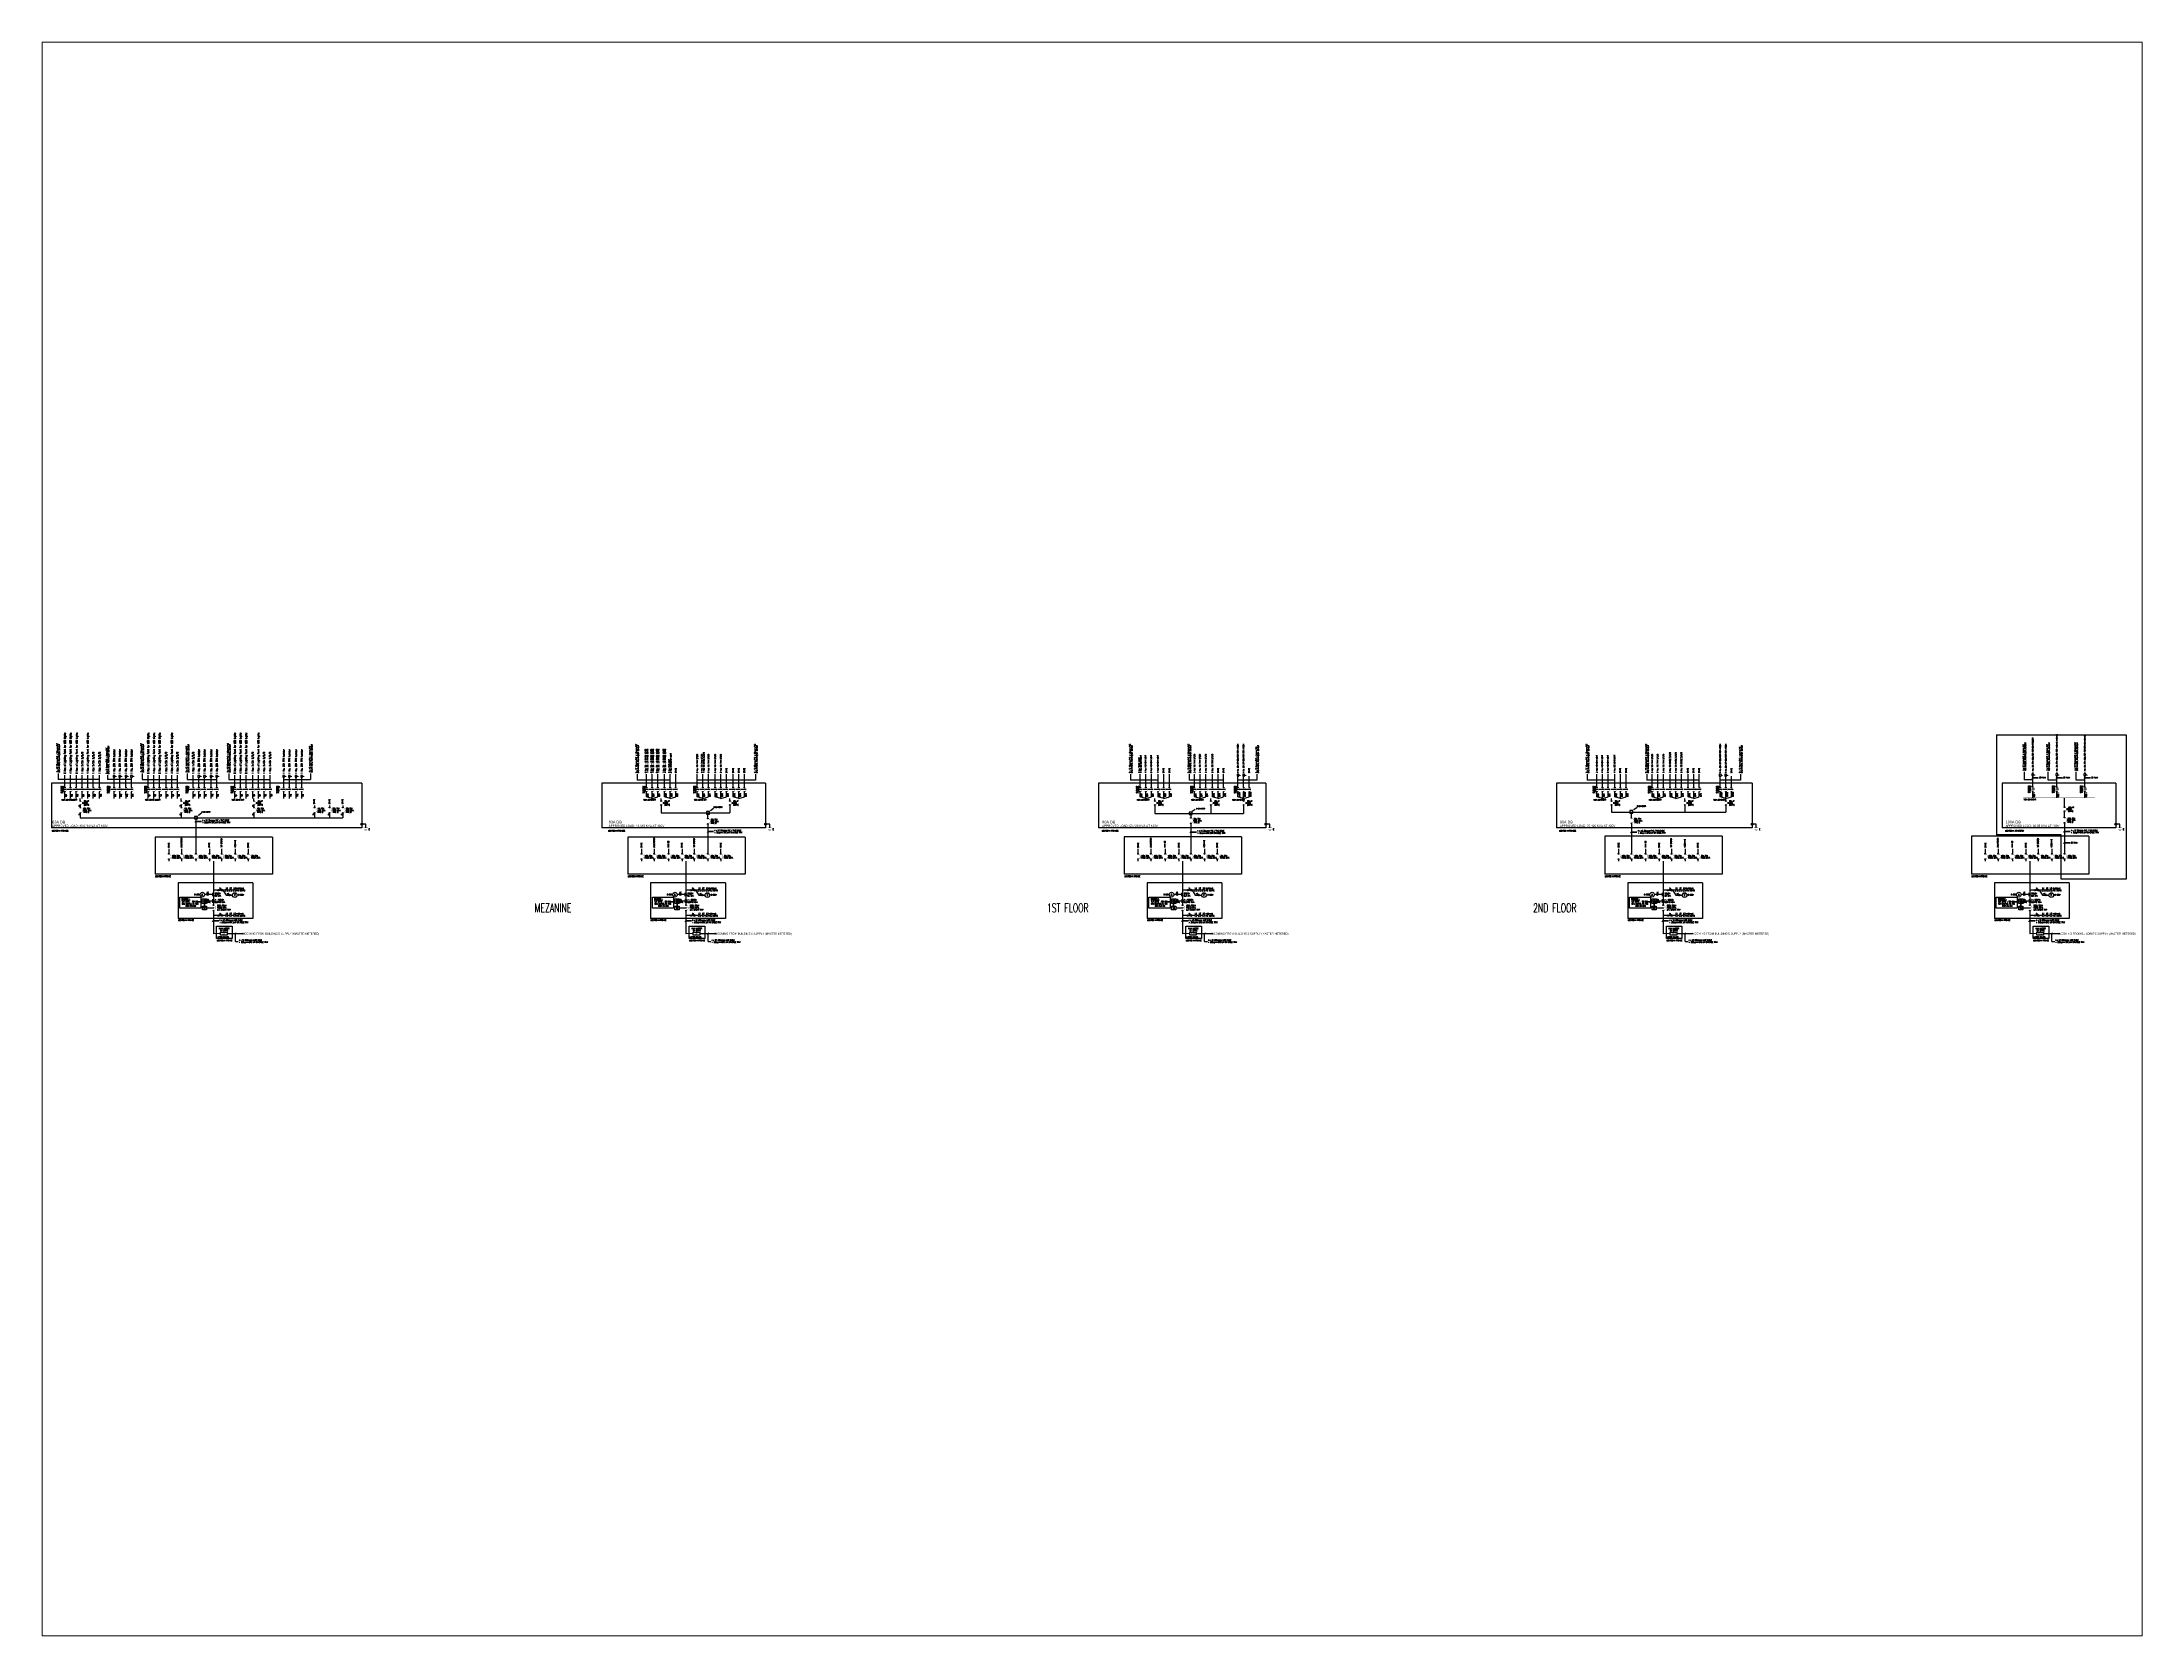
# Paper-space layout 'Layout1' of a CAD drawing. Header units: millimetres. Extents: x 26 to 231, y 20 to 176.
# The model-space entities are those that its viewports show. They can reach past a viewport. Long polylines and large blocks are cut down to what shows.
import ezdxf
from ezdxf import colors
from ezdxf.entities.mleader import LeaderData, LeaderLine
from ezdxf.lldxf.tags import DXFTag
from ezdxf.math import Vec2, Vec3

# ---------------------------------------------------------------- set-up
doc = ezdxf.new("R2010")
doc.units = ezdxf.units.MM
doc.linetypes.add('DASHED', pattern=[0.75, 0.5, -0.25])
doc.linetypes.add('HIDDEN', pattern=[0.375, 0.25, -0.125])
for name, color, linetype in [('E-_-------_R-', 2, 'Continuous'), ('E-SLD-FRAME', 6, 'Continuous'), ('E-SLD-LEGENDF', 2, 'Continuous'), ('E-SLD-T1', 2, 'Continuous'), ('SLD', 2, 'Continuous'), ('SLD-LINE', 7, 'Continuous'), ('SLD-TXT', 7, 'Continuous'), ('TXT', 7, 'Continuous')]:
    doc.layers.add(name, color=color, linetype=linetype)
doc.styles.add('ARIAL', font='arial.ttf')
doc.styles.add('ROMANS', font='romans.shx', dxfattribs={"width": 0.8})
doc.styles.add('simplex', font='simplex.shx', dxfattribs={"width": 0.7})
doc.styles.add('SLD-TXT', font='romans.shx')
doc.styles.get("Standard").update_dxf_attribs({"font": 'arial.ttf'})
tags = doc.linetypes.add('CENTER', pattern=[2, 1.25, -0.25, 0.25, -0.25]).pattern_tags.tags
tags[10:11] = [DXFTag(74, 4), DXFTag(75, 0), DXFTag(340, '0'), DXFTag(46, 1.0), DXFTag(50, 0.0), DXFTag(44, 0.0), DXFTag(45, 0.0)]
tags[8:9] = [DXFTag(74, 4), DXFTag(75, 0), DXFTag(340, '0'), DXFTag(46, 1.0), DXFTag(50, 0.0), DXFTag(44, 0.0), DXFTag(45, 0.0)]
tags[6:7] = [DXFTag(74, 4), DXFTag(75, 0), DXFTag(340, '0'), DXFTag(46, 1.0), DXFTag(50, 0.0), DXFTag(44, 0.0), DXFTag(45, 0.0)]
tags[4:5] = [DXFTag(74, 4), DXFTag(75, 0), DXFTag(340, '0'), DXFTag(46, 1.0), DXFTag(50, 0.0), DXFTag(44, 0.0), DXFTag(45, 0.0)]
doc.dimstyles.new('A', dxfattribs={"dimtxt": 0.18, "dimasz": 150, "dimexe": 0.18, "dimexo": 0.0625, "dimgap": 0.09, "dimtad": 0, "dimtih": 1, "dimtoh": 1, "dimdec": 4, "dimzin": 0, "dimdsep": 46, "dimtxsty": 'Standard', "dimcen": 0.09, "dimadec": 0, "dimazin": 0, "dimtfac": 1, "dimtdec": 4, "dimtofl": 0, "dimtmove": 0, "dimatfit": 3, "dimfxl": 1, "dimtolj": 1, "dimtzin": 0, "dimarcsym": 0})

# ---------------------------------------------------------------- blocks, each defined once
blk = doc.blocks.new('MCCB')
at = {"color": 7}
for centre in [(-1, 558), (0, 40)]:
    blk.add_circle(centre, 39.6, dxfattribs=at)
at = {"layer": 'E-SLD-LEGENDF', "color": 7, "const_width": 20}
blk.add_lwpolyline([(62, 49, 0.6112501), (62, 548)], format="xyb", dxfattribs=at)
blk = doc.blocks.new('RCCB')
at = {"color": 7}
for centre in [(-1, 548), (0, 49)]:
    blk.add_circle(centre, 49.5, dxfattribs=at)
at = {"layer": 'E-SLD-LEGENDF', "color": 7, "linetype": 'ByBlock'}
blk.add_line((230, 299), (350, 299), dxfattribs=at)
at = {"layer": 'E-SLD-LEGENDF', "color": 7}
blk.add_line((350, 190), (350, 408), dxfattribs=at)
at = {"layer": 'E-SLD-LEGENDF', "color": 7, "const_width": 30}
blk.add_lwpolyline([(77, 49, 0.6113837), (77, 548)], format="xyb", dxfattribs=at)
blk = doc.blocks.new('DP ISOL')
at = {"layer": 'SLD', "color": 7, "linetype": 'Continuous', "ltscale": 0.5}
for p, q in [((141, -289), (20, -289)), ((141, -141), (141, -289))]:
    blk.add_line(p, q, dxfattribs=at)
blk.add_lwpolyline([(0, 141), (0, -141), (282, -141), (282, 141)], close=True, dxfattribs=at)

msp = doc.modelspace()

# ---------------------------------------------------------------- hatches: boundary and pattern name
at = {"layer": 'E-SLD-LEGENDF'}
h = msp.add_hatch(color=256, dxfattribs=at)
h.dxf.hatch_style = 1
edge = h.paths.add_edge_path()
edge.add_arc((56240, 24578), 119, 0, 360)
h = msp.add_hatch(color=256, dxfattribs=at)
h.dxf.hatch_style = 1
edge = h.paths.add_edge_path()
edge.add_arc((108325, 24578), 119, 0, 360)
h = msp.add_hatch(color=256, dxfattribs=at)
h.dxf.hatch_style = 1
edge = h.paths.add_edge_path()
edge.add_arc((172838, 24578), 119, 0, 360)
h = msp.add_hatch(color=256, dxfattribs=at)
h.dxf.hatch_style = 1
edge = h.paths.add_edge_path()
edge.add_arc((235539, 24578), 119, 0, 360)
h = msp.add_hatch(color=7, dxfattribs=at)
h.dxf.hatch_style = 1
edge = h.paths.add_edge_path()
edge.add_arc((282441, 24578), 119, 0, 360)

# ---------------------------------------------------------------- linework, layer by layer
at = {"color": 1}
for p, q in [((267054, 36092), (283767, 36092)), ((267054, 36092), (267054, 23210)), ((283767, 36092), (283767, 17476)), ((275391, 23210), (267054, 23210)), ((275391, 17476), (275391, 23210)), ((283767, 17476), (275391, 17476))]:
    msp.add_line(p, q, dxfattribs=at)
for p, q in [((17953, 29357), (17953, 30882)), ((18677, 29357), (18677, 30882)), ((19479, 29357), (19479, 30882)), ((20203, 29357), (20203, 30882)), ((20898, 29357), (20898, 30882)), ((21624, 29357), (21624, 30882)), ((22432, 29357), (22432, 30882)), ((24309, 29357), (24309, 30653)), ((25036, 29357), (25036, 30653)), ((25831, 29357), (25831, 30653)), ((26558, 29357), (26558, 30653)), ((27907, 30357), (32479, 30359)), ((28708, 29357), (28708, 30882)), ((29433, 29357), (29433, 30882)), ((30162, 29357), (30162, 30882)), ((31023, 29357), (31023, 30882)), ((31751, 29357), (31751, 30882)), ((32479, 29357), (32479, 30882)), ((33731, 30359), (37556, 30365)), ((34510, 29357), (34510, 30882)), ((35241, 29357), (35241, 30653)), ((35968, 29357), (35968, 30653)), ((36828, 29357), (36828, 30653)), ((37556, 29357), (37556, 30653)), ((39089, 30359), (44419, 30363)), ((39872, 29357), (39872, 30882)), ((40596, 29357), (40596, 30882)), ((41325, 29357), (41325, 30882)), ((42187, 29357), (42187, 30882)), ((42915, 29357), (42915, 30882)), ((43643, 29357), (43643, 30882)), ((44419, 29357), (44419, 30882)), ((46189, 29357), (46189, 30653)), ((46189, 30360), (49644, 30359)), ((46916, 29357), (46916, 30653)), ((47775, 29357), (47775, 30653)), ((48503, 29357), (48503, 30653)), ((19949, 25412), (53798, 25412)), ((94850, 26028), (103707, 26028)), ((158504, 25979), (169961, 25979)), ((217394, 26153), (232138, 26153)), ((36237, 14659), (35683, 14660)), ((97184, 14659), (96630, 14660)), ((161217, 14659), (160663, 14660)), ((223183, 14659), (222630, 14660)), ((38029, 10480), (37103, 10470)), ((98976, 10480), (98050, 10470)), ((163008, 10480), (162082, 10470)), ((224975, 10480), (224049, 10470))]:
    msp.add_line(p, q)
at = {"color": 7, "linetype": 'DASHED'}
for p, q in [((273668, 30313), (274825, 30313)), ((277281, 30313), (278439, 30313)), ((275815, 25508), (275816, 26207))]:
    msp.add_line(p, q, dxfattribs=at)
at = {"linetype": 'DASHED'}
for p, q in [((100878, 25361), (100876, 26028)), ((219963, 25454), (219964, 26153))]:
    msp.add_line(p, q, dxfattribs=at)
at = {"color": 7}
for p, q in [((270474, 14659), (269920, 14660)), ((272265, 10480), (271339, 10470))]:
    msp.add_line(p, q, dxfattribs=at)
for points in [[(34673, 25260), (35043, 25260), (35043, 25588), (34673, 25588)], [(100700, 25876), (101071, 25876), (101071, 26204), (100700, 26204)], [(162934, 25820), (163305, 25820), (163305, 26149), (162934, 26149)], [(219782, 26000), (220152, 26000), (220152, 26329), (219782, 26329)], [(32771, 15166), (35495, 15166), (35495, 13770), (32771, 13770)], [(93718, 15166), (96442, 15166), (96442, 13770), (93718, 13770)], [(157750, 15166), (160474, 15166), (160474, 13770), (157750, 13770)], [(219717, 15166), (222441, 15166), (222441, 13770), (219717, 13770)]]:
    msp.add_lwpolyline(points, close=True)
for points in [[(267007, 15166), (269731, 15166), (269731, 13770), (267007, 13770)], [(272265, 10679), (273108, 10679), (273108, 10258), (272265, 10258)]]:
    msp.add_lwpolyline(points, close=True, dxfattribs=at)
at = {"color": 3}
for points in [[(38029, 10679), (38871, 10679), (38871, 10258), (38029, 10258)], [(98976, 10679), (99818, 10679), (99818, 10258), (98976, 10258)], [(163008, 10679), (163851, 10679), (163851, 10258), (163008, 10258)], [(224975, 10679), (225818, 10679), (225818, 10258), (224975, 10258)]]:
    msp.add_lwpolyline(points, close=True, dxfattribs=at)
for points in [[(41002, 10468), (38871, 10468)], [(101949, 10468), (99818, 10468)], [(165981, 10468), (163851, 10468)], [(227948, 10468), (225818, 10468)]]:
    msp.add_lwpolyline(points)
at = {"color": 7}
for points in [[(40050, 10565), (39857, 10371)], [(39953, 9473), (39953, 10468)], [(100997, 10565), (100804, 10371)], [(100900, 9473), (100900, 10468)], [(165030, 10565), (164836, 10371)], [(164933, 9473), (164933, 10468)], [(226996, 10565), (226803, 10371)], [(226900, 9473), (226900, 10468)], [(275238, 10468), (273108, 10468)], [(274287, 10565), (274093, 10371)], [(274190, 9473), (274190, 10468)]]:
    msp.add_lwpolyline(points, dxfattribs=at)
at = {"layer": 'E-_-------_R-', "color": 7, "lineweight": 40}
for p, q in [((271619, 30458), (271823, 30695)), ((272433, 30576), (271721, 30576)), ((274722, 30453), (274926, 30690)), ((275536, 30572), (274824, 30572)), ((278336, 30458), (278540, 30695)), ((279150, 30576), (278438, 30576)), ((275710, 23512), (275914, 23749)), ((276524, 23631), (275812, 23631)), ((271236, 11997), (271440, 12234)), ((272051, 12115), (271338, 12115))]:
    msp.add_line(p, q, dxfattribs=at)
at = {"layer": 'E-_-------_R-', "color": 0, "lineweight": 40}
for p, q in [((34749, 24809), (34952, 25046)), ((35563, 24928), (34850, 24928)), ((100777, 23505), (100980, 23742)), ((101591, 23624), (100878, 23624)), ((163052, 23452), (163256, 23689)), ((163866, 23570), (163154, 23570)), ((219858, 23458), (220062, 23695)), ((220672, 23577), (219960, 23577)), ((275710, 22059), (275914, 22296)), ((276524, 22178), (275812, 22178)), ((37000, 11997), (37204, 12234)), ((37814, 12115), (37102, 12115)), ((97947, 11997), (98151, 12234)), ((98761, 12115), (98049, 12115)), ((161980, 11997), (162183, 12234)), ((162794, 12115), (162081, 12115)), ((223946, 11997), (224150, 12234)), ((224760, 12115), (224048, 12115))]:
    msp.add_line(p, q, dxfattribs=at)
at = {"layer": 'E-_-------_R-', "color": 0, "linetype": 'HIDDEN', "lineweight": 40, "ltscale": 10}
for points in [[(35957, 14009), (35957, 14381)], [(37172, 13788), (36226, 13777)], [(96904, 14009), (96904, 14381)], [(98119, 13788), (97173, 13777)], [(160936, 14009), (160936, 14381)], [(162152, 13788), (161205, 13777)], [(222903, 14009), (222903, 14381)], [(224119, 13788), (223172, 13777)]]:
    msp.add_lwpolyline(points, dxfattribs=at)
at = {"layer": 'E-_-------_R-', "color": 7, "linetype": 'HIDDEN', "lineweight": 40, "ltscale": 10}
for points in [[(270193, 14009), (270193, 14381)], [(271409, 13788), (270462, 13777)]]:
    msp.add_lwpolyline(points, dxfattribs=at)
at = {"layer": 'E-SLD-FRAME', "color": 7, "linetype": 'CENTER', "ltscale": 1.5}
for p, q in [((56240, 29880), (16251, 29880)), ((16251, 29880), (16251, 24095)), ((56240, 29880), (56240, 24095)), ((108324, 29880), (87205, 29880)), ((87205, 29880), (87205, 24095)), ((108324, 29880), (108325, 24095)), ((172838, 29880), (151253, 29880)), ((151253, 29880), (151253, 24095)), ((172838, 29880), (172838, 24095)), ((235539, 29880), (210301, 29880)), ((210301, 29880), (210301, 24095)), ((235539, 29880), (235539, 24095)), ((282440, 29880), (267790, 29880)), ((267790, 29880), (267790, 24095)), ((282440, 29880), (282441, 24095)), ((56240, 24095), (16251, 24095)), ((44718, 22926), (29593, 22926)), ((29593, 22926), (29593, 18143)), ((44718, 22926), (44718, 18143)), ((108325, 24095), (87205, 24095)), ((105665, 22910), (90540, 22910)), ((90540, 22910), (90540, 18143)), ((105665, 22910), (105665, 18143)), ((172838, 24095), (151253, 24095)), ((169697, 22953), (154572, 22953)), ((154572, 22953), (154572, 18143)), ((169697, 22953), (169697, 18143)), ((235539, 24095), (210301, 24095)), ((231664, 23027), (216539, 23027)), ((216539, 23027), (216539, 18143)), ((231664, 23027), (231664, 18143)), ((278954, 23027), (263829, 23027)), ((263829, 23027), (263829, 18143)), ((282441, 24095), (267790, 24095)), ((278954, 23027), (278954, 18143)), ((44718, 18143), (29593, 18143)), ((42190, 17018), (32548, 17006)), ((32548, 17006), (32548, 12434)), ((42190, 17018), (42190, 12447)), ((105665, 18143), (90540, 18143)), ((103137, 17018), (93495, 17006)), ((93495, 17006), (93495, 12434)), ((103137, 17018), (103137, 12447)), ((169697, 18143), (154572, 18143)), ((167170, 17018), (157527, 17006)), ((157527, 17006), (157527, 12434)), ((167170, 17018), (167170, 12447)), ((231664, 18143), (216539, 18143)), ((229136, 17018), (219494, 17006)), ((219494, 17006), (219494, 12434)), ((229136, 17018), (229136, 12447)), ((278954, 18143), (263829, 18143)), ((276427, 17018), (266784, 17006)), ((266784, 17006), (266784, 12434)), ((276427, 17018), (276427, 12447)), ((42190, 12447), (32548, 12434)), ((103137, 12447), (93495, 12434)), ((167170, 12447), (157527, 12434)), ((229136, 12447), (219494, 12434)), ((276427, 12447), (266784, 12434))]:
    msp.add_line(p, q, dxfattribs=at)
for points in [[(37527, 11432), (39544, 11432), (39544, 9830), (37527, 9830)], [(98474, 11432), (100491, 11432), (100491, 9830), (98474, 9830)], [(162506, 11432), (164523, 11432), (164523, 9830), (162506, 9830)], [(224473, 11432), (226490, 11432), (226490, 9830), (224473, 9830)], [(271763, 11432), (273780, 11432), (273780, 9830), (271763, 9830)]]:
    msp.add_lwpolyline(points, close=True, dxfattribs=at)
at = {"layer": 'E-SLD-LEGENDF'}
for p, q in [((56761, 24578), (56240, 24578)), ((56761, 24095), (56761, 24578)), ((108846, 24578), (108325, 24578)), ((108846, 24095), (108846, 24578)), ((173359, 24578), (172838, 24578)), ((173359, 24095), (173359, 24578)), ((236060, 24578), (235539, 24578)), ((236060, 24095), (236060, 24578))]:
    msp.add_line(p, q, dxfattribs=at)
at = {"layer": 'E-SLD-LEGENDF', "color": 7}
for p, q in [((282962, 24578), (282441, 24578)), ((282962, 24095), (282962, 24578))]:
    msp.add_line(p, q, dxfattribs=at)
at = {"layer": 'E-SLD-LEGENDF'}
for points, const_width in [([(56487, 24095), (57035, 24095)], 45.7), ([(56555, 23958), (56967, 23958)], 45.7), ([(56638, 23821), (56884, 23821)], 41.1), ([(108571, 24095), (109120, 24095)], 45.7), ([(108640, 23958), (109051, 23958)], 45.7), ([(108722, 23821), (108969, 23821)], 41.1), ([(173085, 24095), (173633, 24095)], 45.7), ([(173153, 23958), (173565, 23958)], 45.7), ([(173236, 23821), (173482, 23821)], 41.1), ([(235786, 24095), (236334, 24095)], 45.7), ([(235854, 23958), (236266, 23958)], 45.7), ([(235936, 23821), (236183, 23821)], 41.1)]:
    msp.add_lwpolyline(points, dxfattribs=dict(at, const_width=const_width))
at = {"layer": 'E-SLD-LEGENDF', "color": 7}
for points, const_width in [([(282687, 24095), (283236, 24095)], 45.7), ([(282756, 23958), (283167, 23958)], 45.7), ([(282838, 23821), (283085, 23821)], 41.1)]:
    msp.add_lwpolyline(points, dxfattribs=dict(at, const_width=const_width))
at = {"layer": 'E-SLD-LEGENDF'}
for centre in [(56240, 24578), (108325, 24578), (172838, 24578), (235539, 24578)]:
    msp.add_circle(centre, 119, dxfattribs=at)
at = {"layer": 'E-SLD-LEGENDF', "color": 7}
msp.add_circle((282441, 24578), 119, dxfattribs=at)
at = {"layer": 'SLD', "color": 7}
for p, q in [((17074, 31116), (17074, 30357)), ((22431, 30356), (17074, 30357)), ((23437, 30907), (23437, 30359)), ((26558, 30358), (23437, 30359)), ((27907, 31116), (27907, 30357)), ((33731, 31118), (33731, 30359)), ((39089, 31118), (39089, 30359)), ((49644, 31118), (49644, 30359)), ((91737, 31018), (91737, 30259)), ((96005, 30275), (91737, 30259)), ((107036, 30259), (99503, 30259)), ((107036, 31018), (107036, 30259)), ((155390, 31018), (155390, 30259)), ((158932, 30275), (155390, 30259)), ((162932, 31018), (162932, 30259)), ((167386, 30259), (162932, 30259)), ((171685, 30259), (169232, 30259)), ((171685, 31018), (171685, 30259)), ((214280, 31018), (214280, 30259)), ((217822, 30275), (214280, 30259)), ((221951, 31018), (221951, 30259)), ((228722, 30259), (221951, 30259)), ((234039, 30259), (231408, 30259)), ((234039, 31018), (234039, 30259)), ((270604, 31327), (270611, 30313)), ((271722, 30313), (270611, 30313)), ((273660, 31327), (273668, 30313)), ((277274, 31327), (277281, 30313))]:
    msp.add_line(p, q, dxfattribs=at)
at = {"layer": 'SLD', "const_width": 33}
for points in [[(17508, 27916), (26784, 27916)], [(28263, 27916), (38342, 27916)], [(39426, 27916), (48720, 27916)], [(92615, 27916), (97362, 27916)], [(99058, 27916), (105753, 27916)], [(156269, 27916), (161016, 27916)], [(163171, 27916), (167640, 27916)], [(168398, 27916), (170867, 27916)], [(215159, 27916), (219906, 27916)], [(222191, 27916), (228886, 27916)], [(230496, 27916), (233273, 27916)], [(30995, 19798), (42208, 19798)], [(91942, 19798), (103155, 19798)], [(155974, 19798), (167187, 19798)], [(217941, 19798), (229154, 19798)]]:
    msp.add_lwpolyline(points, dxfattribs=at)
at = {"layer": 'SLD', "color": 7, "const_width": 33}
for points in [[(270518, 27971), (279733, 27971)], [(265231, 19798), (276444, 19798)]]:
    msp.add_lwpolyline(points, dxfattribs=at)
at = {"layer": 'SLD-LINE', "linetype": 'ByBlock'}
for p, q in [((92962, 29357), (92962, 31018)), ((93689, 29357), (93689, 31018)), ((94416, 29357), (94416, 31018)), ((95278, 29357), (95278, 31018)), ((96005, 29357), (96005, 31018)), ((99503, 29357), (99503, 31018)), ((100230, 29357), (100230, 31018)), ((100957, 29357), (100957, 31018)), ((101819, 29357), (101819, 31018)), ((102546, 29357), (102546, 31018)), ((103273, 29357), (103273, 31018)), ((104135, 29357), (104135, 31018)), ((104862, 29357), (104862, 31018)), ((105589, 29357), (105589, 31018)), ((156616, 29357), (156616, 31018)), ((157343, 29357), (157343, 31018)), ((158070, 29357), (158070, 31018)), ((158932, 29357), (158932, 31018)), ((159659, 29357), (159659, 31018)), ((163616, 29357), (163616, 31018)), ((164343, 29357), (164343, 31018)), ((165070, 29357), (165070, 31018)), ((165932, 29357), (165932, 31018)), ((166659, 29357), (166659, 31018)), ((167386, 29357), (167386, 31018)), ((169232, 29357), (169232, 30789)), ((169959, 29357), (169959, 30789)), ((170686, 29357), (170686, 30789)), ((215506, 29357), (215506, 31018)), ((216233, 29357), (216233, 31018)), ((216960, 29357), (216960, 31018)), ((217822, 29357), (217822, 31018)), ((218549, 29357), (218549, 31018)), ((222636, 29357), (222636, 31018)), ((223363, 29357), (223363, 31018)), ((224090, 29357), (224090, 31018)), ((224952, 29357), (224952, 31018)), ((225679, 29357), (225679, 31018)), ((226406, 29357), (226406, 31018)), ((227268, 29357), (227268, 31018)), ((227995, 29357), (227995, 31018)), ((228722, 29357), (228722, 31018)), ((231408, 29357), (231408, 30789)), ((232135, 29357), (232135, 30789)), ((232862, 29357), (232862, 30789)), ((19945, 27627), (19945, 27916)), ((32971, 27627), (32971, 27916)), ((42341, 27627), (42341, 27916)), ((94848, 27627), (94848, 27916)), ((103705, 27627), (103705, 27916)), ((158502, 27627), (158502, 27916)), ((165735, 27627), (165735, 27916)), ((169960, 27627), (169960, 27916)), ((217392, 27627), (217392, 27916)), ((226838, 27627), (226838, 27916)), ((232136, 27627), (232136, 27916))]:
    msp.add_line(p, q, dxfattribs=at)
at = {"layer": 'SLD-LINE', "linetype": 'DASHED'}
for p, q in [((96732, 29357), (96732, 31018)), ((160386, 29357), (160386, 31018)), ((219276, 29357), (219276, 31018))]:
    msp.add_line(p, q, dxfattribs=at)
at = {"layer": 'SLD-LINE', "color": 7, "linetype": 'ByBlock'}
for p, q in [((271722, 29411), (271722, 30843)), ((274825, 29411), (274825, 30843)), ((278439, 29411), (278439, 30843)), ((275815, 26831), (275814, 27971))]:
    msp.add_line(p, q, dxfattribs=at)
at = {"layer": 'SLD-LINE'}
for p, q in [((17973, 27916), (17954, 28733)), ((18681, 27916), (18681, 28733)), ((19407, 27916), (19408, 28733)), ((20173, 27916), (20172, 28733)), ((20898, 27916), (20898, 28733)), ((21622, 27916), (21625, 28733)), ((22439, 27916), (22432, 28733)), ((24310, 27916), (24310, 28733)), ((25039, 27916), (25037, 28733)), ((25850, 27916), (25835, 28733)), ((26562, 27916), (26562, 28733)), ((28708, 27916), (28709, 28733)), ((29435, 27916), (29435, 28733)), ((30162, 27916), (30162, 28733)), ((31026, 27916), (31025, 28733)), ((31751, 27916), (31751, 28733)), ((32478, 27916), (32478, 28733)), ((34514, 27916), (34512, 28733)), ((35239, 27916), (35239, 28733)), ((35963, 27916), (35966, 28733)), ((36828, 27916), (36828, 28733)), ((37555, 27916), (37555, 28733)), ((39871, 27916), (39872, 28733)), ((40599, 27916), (40599, 28733)), ((41325, 27916), (41326, 28733)), ((42190, 27916), (42188, 28733)), ((42915, 27916), (42915, 28733)), ((43642, 27916), (43642, 28733)), ((44423, 27916), (44421, 28733)), ((46186, 27916), (46186, 28733)), ((46910, 27916), (46913, 28733)), ((47775, 27916), (47776, 28733)), ((48502, 27916), (48502, 28733)), ((92963, 28110), (92963, 28733)), ((93690, 27916), (92963, 28110)), ((93690, 27916), (93690, 28733)), ((93690, 27916), (94417, 28110)), ((94417, 28110), (94417, 28733)), ((95279, 28110), (95279, 28733)), ((96006, 27916), (95279, 28110)), ((96006, 27916), (96006, 28733)), ((96006, 27916), (96733, 28110)), ((96733, 28110), (96733, 28733)), ((99504, 28110), (99504, 28733)), ((100231, 27916), (99504, 28110)), ((100231, 27916), (100231, 28733)), ((100231, 27916), (100958, 28110)), ((100958, 28110), (100958, 28733)), ((101820, 28110), (101820, 28733)), ((102547, 27916), (101820, 28110)), ((102547, 27916), (102547, 28733)), ((102547, 27916), (103274, 28110)), ((103274, 28110), (103274, 28733)), ((104136, 28110), (104136, 28733)), ((104863, 27916), (104136, 28110)), ((104863, 27916), (104863, 28733)), ((104863, 27916), (105590, 28110)), ((105590, 28110), (105590, 28733)), ((156617, 28110), (156617, 28733)), ((157344, 27916), (156617, 28110)), ((157344, 27916), (157344, 28733)), ((157344, 27916), (158071, 28110)), ((158071, 28110), (158071, 28733)), ((158933, 28110), (158933, 28733)), ((159660, 27916), (158933, 28110)), ((159660, 27916), (159660, 28733)), ((159660, 27916), (160387, 28110)), ((160387, 28110), (160387, 28733)), ((163617, 28110), (163617, 28733)), ((164344, 27916), (163617, 28110)), ((164344, 27916), (164344, 28733)), ((164344, 27916), (165071, 28110)), ((165071, 28110), (165071, 28733)), ((165933, 28110), (165933, 28733)), ((166660, 27916), (165933, 28110)), ((166660, 27916), (166660, 28733)), ((166660, 27916), (167387, 28110)), ((167387, 28110), (167387, 28733)), ((169233, 28110), (169233, 28733)), ((169960, 27916), (169233, 28110)), ((169960, 27916), (169960, 28733)), ((169960, 27916), (170687, 28110)), ((170687, 28110), (170687, 28733)), ((215507, 28110), (215507, 28733)), ((216234, 27916), (215507, 28110)), ((216234, 27916), (216234, 28733)), ((216234, 27916), (216961, 28110)), ((216961, 28110), (216961, 28733)), ((217823, 28110), (217823, 28733)), ((218550, 27916), (217823, 28110)), ((218550, 27916), (218550, 28733)), ((218550, 27916), (219277, 28110)), ((219277, 28110), (219277, 28733)), ((222637, 28110), (222637, 28733)), ((223364, 27916), (222637, 28110)), ((223364, 27916), (223364, 28733)), ((223364, 27916), (224090, 28110)), ((224090, 28110), (224090, 28733)), ((224953, 28110), (224953, 28733)), ((225680, 27916), (224953, 28110)), ((225680, 27916), (225680, 28733)), ((225680, 27916), (226406, 28110)), ((226406, 28110), (226406, 28733)), ((227269, 28110), (227269, 28733)), ((227996, 27916), (227269, 28110)), ((227996, 27916), (227996, 28733)), ((227996, 27916), (228722, 28110)), ((228722, 28110), (228722, 28733)), ((231409, 28110), (231409, 28733)), ((232136, 27916), (231409, 28110)), ((232136, 27916), (232136, 28733)), ((232136, 27916), (232863, 28110)), ((232863, 28110), (232863, 28733))]:
    msp.add_line(p, q, dxfattribs=at)
at = {"layer": 'SLD-LINE', "color": 7}
for p, q in [((271723, 27971), (271723, 28787)), ((274826, 27971), (274826, 28787)), ((278440, 27971), (278440, 28787))]:
    msp.add_line(p, q, dxfattribs=at)
at = {"layer": 'SLD-TXT', "color": 7}
for p, q in [((39953, 9473), (40325, 9473)), ((100900, 9473), (101272, 9473)), ((164933, 9473), (165304, 9473)), ((226900, 9473), (227271, 9473)), ((274190, 9473), (274561, 9473))]:
    msp.add_line(p, q, dxfattribs=at)
at = {"layer": 'SLD-TXT', "const_width": 33.1}
for points in [[(17884, 30287), (18024, 30427)], [(18611, 30287), (18751, 30427)], [(19408, 30285), (19548, 30426)], [(20132, 30285), (20273, 30426)], [(20827, 30285), (20967, 30426)], [(21554, 30285), (21694, 30426)], [(22360, 30285), (22501, 30425)], [(24238, 30287), (24379, 30427)], [(24954, 30289), (25095, 30429)], [(25760, 30285), (25900, 30426)], [(26488, 30289), (26629, 30429)], [(28637, 30276), (28778, 30416)], [(29362, 30298), (29502, 30439)], [(30091, 30306), (30231, 30446)], [(30953, 30277), (31093, 30417)], [(31680, 30279), (31821, 30419)], [(32408, 30288), (32549, 30428)], [(34440, 30285), (34580, 30425)], [(35171, 30294), (35311, 30435)], [(35898, 30289), (36038, 30429)], [(36757, 30281), (36897, 30422)], [(37485, 30294), (37626, 30434)], [(39801, 30292), (39941, 30433)], [(40525, 30285), (40666, 30425)], [(41254, 30291), (41395, 30431)], [(42116, 30292), (42256, 30432)], [(42844, 30304), (42984, 30445)], [(43572, 30298), (43712, 30438)], [(44348, 30292), (44489, 30432)], [(46118, 30289), (46258, 30429)], [(46845, 30286), (46985, 30426)], [(47704, 30286), (47845, 30426)], [(48432, 30295), (48573, 30435)], [(92892, 30189), (93033, 30329)], [(93619, 30189), (93759, 30329)], [(94346, 30189), (94486, 30329)], [(95208, 30189), (95349, 30329)], [(95935, 30205), (96075, 30345)], [(99433, 30189), (99574, 30329)], [(100160, 30189), (100300, 30329)], [(100887, 30189), (101027, 30329)], [(101749, 30189), (101890, 30329)], [(102476, 30189), (102616, 30329)], [(103203, 30189), (103343, 30329)], [(104065, 30189), (104206, 30329)], [(104792, 30189), (104932, 30329)], [(105519, 30189), (105659, 30329)], [(156546, 30189), (156687, 30329)], [(157273, 30189), (157413, 30329)], [(158000, 30189), (158140, 30329)], [(158862, 30189), (159003, 30329)], [(163546, 30189), (163687, 30329)], [(164273, 30189), (164413, 30329)], [(165000, 30189), (165140, 30329)], [(165862, 30189), (166003, 30329)], [(166589, 30189), (166729, 30329)], [(167316, 30189), (167456, 30329)], [(169162, 30189), (169302, 30329)], [(169889, 30189), (170029, 30329)], [(170615, 30189), (170756, 30329)], [(215436, 30189), (215577, 30329)], [(216163, 30189), (216303, 30329)], [(216890, 30189), (217030, 30329)], [(217752, 30189), (217893, 30329)], [(222566, 30189), (222706, 30329)], [(223293, 30189), (223433, 30329)], [(224019, 30189), (224160, 30329)], [(224882, 30189), (225022, 30329)], [(225609, 30189), (225749, 30329)], [(226335, 30189), (226476, 30329)], [(227198, 30189), (227338, 30329)], [(227925, 30189), (228065, 30329)], [(228651, 30189), (228792, 30329)], [(231338, 30189), (231479, 30329)], [(232065, 30189), (232205, 30329)], [(232792, 30189), (232932, 30329)]]:
    msp.add_lwpolyline(points, dxfattribs=at)
at = {"layer": 'SLD-TXT', "color": 7, "const_width": 33.1}
for points in [[(271652, 30243), (271792, 30383)], [(274755, 30243), (274896, 30383)], [(278369, 30243), (278509, 30383)]]:
    msp.add_lwpolyline(points, dxfattribs=at)
at = {"layer": 'TXT', "color": 7}
for p, q in [((19948, 27003), (19948, 26786)), ((19949, 25970), (19949, 25412)), ((32975, 27003), (32975, 26786)), ((32976, 25970), (32975, 25412)), ((34852, 25412), (34852, 20777)), ((42344, 27003), (42344, 26786)), ((42345, 25970), (42345, 25412)), ((50137, 27003), (50137, 26786)), ((50138, 25970), (50137, 25412)), ((52090, 27003), (52090, 26786)), ((52094, 25970), (52094, 25412)), ((53796, 27003), (53796, 26786)), ((53798, 25970), (53798, 25412)), ((94849, 27003), (94850, 26028)), ((100880, 24545), (100880, 20831)), ((103706, 27003), (103707, 26028)), ((158503, 27003), (158504, 25979)), ((163134, 25979), (163134, 25451)), ((163154, 24638), (163154, 20777)), ((165736, 27003), (165736, 25979)), ((169961, 27003), (169961, 25979)), ((217393, 27003), (217394, 26153)), ((219961, 24638), (219961, 20777)), ((226838, 27003), (226847, 26153)), ((232137, 27003), (232138, 26153)), ((275812, 24692), (275813, 20831)), ((275816, 26207), (275816, 26207)), ((31358, 21389), (31358, 20831)), ((31358, 20015), (31358, 19798)), ((33016, 21389), (33016, 20831)), ((33016, 20015), (33016, 19798)), ((34853, 20015), (34853, 19798)), ((36607, 21389), (36607, 20831)), ((36607, 20015), (36607, 19798)), ((37103, 19798), (37104, 14202)), ((38176, 21389), (38176, 20831)), ((38176, 20015), (38176, 19798)), ((39934, 21389), (39934, 20831)), ((39935, 20015), (39935, 19798)), ((41577, 21389), (41577, 20831)), ((41578, 20015), (41578, 19798)), ((92305, 21389), (92305, 20831)), ((92305, 20015), (92305, 19798)), ((93963, 21389), (93963, 20831)), ((93963, 20015), (93963, 19798)), ((95800, 21389), (95800, 20831)), ((95800, 20015), (95800, 19798)), ((97554, 21389), (97554, 20831)), ((97554, 20015), (97554, 19798)), ((98050, 19798), (98051, 14202)), ((99123, 21389), (99123, 20831)), ((99123, 20015), (99123, 19798)), ((100882, 20015), (100882, 19798)), ((102524, 21389), (102524, 20831)), ((102525, 20015), (102525, 19798)), ((156338, 21389), (156337, 20831)), ((156337, 20015), (156337, 19798)), ((157996, 21389), (157996, 20831)), ((157996, 20015), (157996, 19798)), ((159833, 21389), (159833, 20831)), ((159833, 20015), (159833, 19798)), ((161587, 21389), (161586, 20831)), ((161587, 20015), (161587, 19798)), ((162082, 19798), (162083, 14202)), ((163155, 20015), (163155, 19798)), ((164913, 21389), (164913, 20831)), ((164914, 20015), (164914, 19798)), ((166557, 21389), (166556, 20831)), ((166558, 20015), (166558, 19798)), ((218305, 21389), (218304, 20831)), ((218304, 20015), (218304, 19798)), ((219962, 20015), (219962, 19798)), ((221799, 21389), (221799, 20831)), ((221800, 20015), (221800, 19798)), ((223553, 21389), (223553, 20831)), ((223554, 20015), (223554, 19798)), ((224049, 19798), (224050, 14202)), ((225122, 21389), (225122, 20831)), ((225122, 20015), (225122, 19798)), ((226880, 21389), (226880, 20831)), ((226881, 20015), (226881, 19798)), ((228523, 21389), (228523, 20831)), ((228525, 20015), (228525, 19798)), ((265595, 21389), (265594, 20831)), ((265594, 20015), (265594, 19798)), ((267253, 21389), (267252, 20831)), ((267253, 20015), (267253, 19798)), ((269089, 21389), (269089, 20831)), ((269090, 20015), (269090, 19798)), ((270844, 21389), (270843, 20831)), ((270844, 20015), (270844, 19798)), ((271339, 19798), (271340, 14202)), ((272412, 21389), (272412, 20831)), ((272412, 20015), (272412, 19798)), ((274170, 21389), (274170, 20831)), ((274171, 20015), (274171, 19798)), ((275814, 21389), (275813, 20831)), ((275815, 20015), (275815, 19798)), ((270513, 15500), (270225, 15500)), ((271387, 14658), (270474, 14658)), ((270562, 15416), (270659, 15583)), ((271339, 15500), (270707, 15500)), ((271339, 15652), (271170, 15652)), ((271339, 15347), (271170, 15347)), ((271387, 14828), (271200, 14828)), ((271387, 14489), (271200, 14489)), ((271901, 16066), (271339, 16066)), ((272480, 16150), (271986, 15981)), ((271986, 16150), (272480, 15981)), ((272932, 16066), (272564, 16066)), ((272568, 16066), (272984, 15452)), ((272921, 16204), (272969, 16155)), ((272921, 15928), (272969, 15976)), ((272984, 15452), (273334, 15452)), ((273148, 16155), (273196, 16204)), ((273148, 15976), (273196, 15928)), ((273431, 16066), (273185, 16066)), ((273382, 15368), (273479, 15536)), ((273420, 16204), (273468, 16155)), ((273420, 15928), (273468, 15976)), ((273527, 15452), (273808, 15452)), ((273647, 16155), (273695, 16204)), ((273647, 15976), (273695, 15928)), ((273929, 16066), (273684, 16066)), ((273918, 16204), (273966, 16155)), ((273918, 15928), (273966, 15976)), ((274145, 16155), (274193, 16204)), ((274145, 15976), (274193, 15928)), ((37104, 13386), (37103, 10470)), ((98051, 13386), (98050, 10470)), ((162083, 13386), (162082, 10470)), ((224050, 13386), (224049, 10470)), ((271340, 13386), (271339, 10470)), ((271901, 12806), (271339, 12806)), ((272480, 12890), (271986, 12722)), ((271986, 12890), (272480, 12722)), ((272932, 12806), (272564, 12806)), ((272921, 12944), (272969, 12896)), ((272921, 12668), (272969, 12717)), ((273148, 12896), (273196, 12944)), ((273148, 12717), (273196, 12668)), ((273431, 12806), (273185, 12806)), ((273420, 12944), (273468, 12896)), ((273420, 12668), (273468, 12717)), ((273647, 12896), (273695, 12944)), ((273647, 12717), (273695, 12668)), ((273929, 12806), (273684, 12806)), ((273918, 12944), (273966, 12896)), ((273918, 12668), (273966, 12717)), ((274145, 12896), (274193, 12944)), ((274145, 12717), (274193, 12668))]:
    msp.add_line(p, q, dxfattribs=at)
at = {"layer": 'TXT'}
for p, q in [((36277, 15500), (35989, 15500)), ((37151, 14658), (36237, 14658)), ((36325, 15416), (36422, 15583)), ((37103, 15500), (36471, 15500)), ((37665, 16066), (37103, 16066)), ((38244, 16150), (37749, 15981)), ((37749, 16150), (38244, 15981)), ((38696, 16066), (38328, 16066)), ((38331, 16066), (38748, 15452)), ((38748, 15452), (39097, 15452)), ((39194, 16066), (38949, 16066)), ((39146, 15368), (39243, 15536)), ((39291, 15452), (39571, 15452)), ((39693, 16066), (39447, 16066)), ((97224, 15500), (96936, 15500)), ((98098, 14658), (97184, 14658)), ((97272, 15416), (97369, 15583)), ((98050, 15500), (97418, 15500)), ((98612, 16066), (98050, 16066)), ((99190, 16150), (98696, 15981)), ((98696, 16150), (99190, 15981)), ((99643, 16066), (99275, 16066)), ((99278, 16066), (99695, 15452)), ((99695, 15452), (100044, 15452)), ((100141, 16066), (99896, 16066)), ((100093, 15368), (100190, 15536)), ((100238, 15452), (100518, 15452)), ((100640, 16066), (100394, 16066)), ((161256, 15500), (160968, 15500)), ((162130, 14658), (161217, 14658)), ((161305, 15416), (161402, 15583)), ((162082, 15500), (161450, 15500)), ((162644, 16066), (162082, 16066)), ((163223, 16150), (162729, 15981)), ((162729, 16150), (163223, 15981)), ((163675, 16066), (163307, 16066)), ((163311, 16066), (163727, 15452)), ((163727, 15452), (164077, 15452)), ((164174, 16066), (163928, 16066)), ((164125, 15368), (164222, 15536)), ((164270, 15452), (164551, 15452)), ((164672, 16066), (164427, 16066)), ((223223, 15500), (222935, 15500)), ((224097, 14658), (223183, 14658)), ((223272, 15416), (223368, 15583)), ((224049, 15500), (223417, 15500)), ((224611, 16066), (224049, 16066)), ((225190, 16150), (224695, 15981)), ((224695, 16150), (225190, 15981)), ((225642, 16066), (225274, 16066)), ((225278, 16066), (225694, 15452)), ((225694, 15452), (226044, 15452)), ((226141, 16066), (225895, 16066)), ((226092, 15368), (226189, 15536)), ((226237, 15452), (226518, 15452)), ((226639, 16066), (226394, 16066)), ((37665, 12806), (37103, 12806)), ((38244, 12890), (37749, 12722)), ((37749, 12890), (38244, 12722)), ((38696, 12806), (38328, 12806)), ((39194, 12806), (38949, 12806)), ((39693, 12806), (39447, 12806)), ((98612, 12806), (98050, 12806)), ((99190, 12890), (98696, 12722)), ((98696, 12890), (99190, 12722)), ((99643, 12806), (99275, 12806)), ((100141, 12806), (99896, 12806)), ((100640, 12806), (100394, 12806)), ((162644, 12806), (162082, 12806)), ((163223, 12890), (162729, 12722)), ((162729, 12890), (163223, 12722)), ((163675, 12806), (163307, 12806)), ((164174, 12806), (163928, 12806)), ((164672, 12806), (164427, 12806)), ((224611, 12806), (224049, 12806)), ((225190, 12890), (224695, 12722)), ((224695, 12890), (225190, 12722)), ((225642, 12806), (225274, 12806)), ((226141, 12806), (225895, 12806)), ((226639, 12806), (226394, 12806))]:
    msp.add_line(p, q, dxfattribs=at)
at = {"layer": 'TXT', "color": 5}
for p, q in [((37103, 15652), (36934, 15652)), ((37103, 15347), (36934, 15347)), ((37151, 14828), (36964, 14828)), ((37151, 14489), (36964, 14489)), ((98050, 15652), (97881, 15652)), ((98050, 15347), (97881, 15347)), ((98098, 14828), (97911, 14828)), ((98098, 14489), (97911, 14489)), ((162082, 15652), (161913, 15652)), ((162082, 15347), (161913, 15347)), ((162130, 14828), (161943, 14828)), ((162130, 14489), (161943, 14489)), ((224049, 15652), (223880, 15652)), ((224049, 15347), (223880, 15347)), ((224097, 14828), (223910, 14828)), ((224097, 14489), (223910, 14489))]:
    msp.add_line(p, q, dxfattribs=at)
at = {"layer": 'TXT', "color": 3}
for p, q in [((38685, 16204), (38733, 16155)), ((38685, 15928), (38733, 15976)), ((38912, 16155), (38960, 16204)), ((38912, 15976), (38960, 15928)), ((39183, 16204), (39231, 16155)), ((39183, 15928), (39231, 15976)), ((39410, 16155), (39458, 16204)), ((39410, 15976), (39458, 15928)), ((39682, 16204), (39730, 16155)), ((39682, 15928), (39730, 15976)), ((39909, 16155), (39957, 16204)), ((39909, 15976), (39957, 15928)), ((99632, 16204), (99680, 16155)), ((99632, 15928), (99680, 15976)), ((99859, 16155), (99907, 16204)), ((99859, 15976), (99907, 15928)), ((100130, 16204), (100178, 16155)), ((100130, 15928), (100178, 15976)), ((100357, 16155), (100405, 16204)), ((100357, 15976), (100405, 15928)), ((100629, 16204), (100677, 16155)), ((100629, 15928), (100677, 15976)), ((100856, 16155), (100904, 16204)), ((100856, 15976), (100904, 15928)), ((163664, 16204), (163712, 16155)), ((163664, 15928), (163712, 15976)), ((163891, 16155), (163939, 16204)), ((163891, 15976), (163939, 15928)), ((164163, 16204), (164211, 16155)), ((164163, 15928), (164211, 15976)), ((164390, 16155), (164438, 16204)), ((164390, 15976), (164438, 15928)), ((164661, 16204), (164709, 16155)), ((164661, 15928), (164709, 15976)), ((164888, 16155), (164936, 16204)), ((164888, 15976), (164936, 15928)), ((225631, 16204), (225679, 16155)), ((225631, 15928), (225679, 15976)), ((225858, 16155), (225906, 16204)), ((225858, 15976), (225906, 15928)), ((226129, 16204), (226178, 16155)), ((226129, 15928), (226178, 15976)), ((226357, 16155), (226405, 16204)), ((226357, 15976), (226405, 15928)), ((226628, 16204), (226676, 16155)), ((226628, 15928), (226676, 15976)), ((226855, 16155), (226903, 16204)), ((226855, 15976), (226903, 15928)), ((38685, 12944), (38733, 12896)), ((38685, 12668), (38733, 12717)), ((38912, 12896), (38960, 12944)), ((38912, 12717), (38960, 12668)), ((39183, 12944), (39231, 12896)), ((39183, 12668), (39231, 12717)), ((39410, 12896), (39458, 12944)), ((39410, 12717), (39458, 12668)), ((39682, 12944), (39730, 12896)), ((39682, 12668), (39730, 12717)), ((39909, 12896), (39957, 12944)), ((39909, 12717), (39957, 12668)), ((99632, 12944), (99680, 12896)), ((99632, 12668), (99680, 12717)), ((99859, 12896), (99907, 12944)), ((99859, 12717), (99907, 12668)), ((100130, 12944), (100178, 12896)), ((100130, 12668), (100178, 12717)), ((100357, 12896), (100405, 12944)), ((100357, 12717), (100405, 12668)), ((100629, 12944), (100677, 12896)), ((100629, 12668), (100677, 12717)), ((100856, 12896), (100904, 12944)), ((100856, 12717), (100904, 12668)), ((163664, 12944), (163712, 12896)), ((163664, 12668), (163712, 12717)), ((163891, 12896), (163939, 12944)), ((163891, 12717), (163939, 12668)), ((164163, 12944), (164211, 12896)), ((164163, 12668), (164211, 12717)), ((164390, 12896), (164438, 12944)), ((164390, 12717), (164438, 12668)), ((164661, 12944), (164709, 12896)), ((164661, 12668), (164709, 12717)), ((164888, 12896), (164936, 12944)), ((164888, 12717), (164936, 12668)), ((225631, 12944), (225679, 12896)), ((225631, 12668), (225679, 12717)), ((225858, 12896), (225906, 12944)), ((225858, 12717), (225906, 12668)), ((226129, 12944), (226178, 12896)), ((226129, 12668), (226178, 12717)), ((226357, 12896), (226405, 12944)), ((226357, 12717), (226405, 12668)), ((226628, 12944), (226676, 12896)), ((226628, 12668), (226676, 12717)), ((226855, 12896), (226903, 12944)), ((226855, 12717), (226903, 12668))]:
    msp.add_line(p, q, dxfattribs=at)
at = {"layer": 'TXT', "color": 5}
for points in [[(36237, 14980), (36237, 14380), (35683, 14380), (35683, 14980)], [(35688, 14009), (36226, 14009), (36226, 13546), (35688, 13546)], [(97184, 14980), (97184, 14380), (96630, 14380), (96630, 14980)], [(96635, 14009), (97173, 14009), (97173, 13546), (96635, 13546)], [(161217, 14980), (161217, 14380), (160663, 14380), (160663, 14980)], [(160667, 14009), (161205, 14009), (161205, 13546), (160667, 13546)], [(223183, 14980), (223183, 14380), (222630, 14380), (222630, 14980)], [(222634, 14009), (223172, 14009), (223172, 13546), (222634, 13546)]]:
    msp.add_lwpolyline(points, close=True, dxfattribs=at)
at = {"layer": 'TXT', "const_width": 58.3}
for points in [[(37073, 16066, 1), (37132, 16066, 1)], [(98020, 16066, 1), (98079, 16066, 1)], [(162053, 16066, 1), (162111, 16066, 1)], [(224020, 16066, 1), (224078, 16066, 1)], [(37073, 12806, 1), (37132, 12806, 1)], [(98020, 12806, 1), (98079, 12806, 1)], [(162053, 12806, 1), (162111, 12806, 1)], [(224020, 12806, 1), (224078, 12806, 1)]]:
    msp.add_lwpolyline(points, format="xyb", close=True, dxfattribs=at)
at = {"layer": 'TXT', "color": 7}
for points in [[(270474, 14980), (270474, 14380), (269920, 14380), (269920, 14980)], [(269924, 14009), (270462, 14009), (270462, 13546), (269924, 13546)]]:
    msp.add_lwpolyline(points, close=True, dxfattribs=at)
at = {"layer": 'TXT', "color": 7, "const_width": 58.3}
for points in [[(271310, 16066, 1), (271368, 16066, 1)], [(271310, 12806, 1), (271368, 12806, 1)]]:
    msp.add_lwpolyline(points, format="xyb", close=True, dxfattribs=at)
at = {"layer": 'TXT', "color": 5}
for centre, radius in [((35687, 15500), 302), ((36374, 15500), 96.9), ((39194, 15452), 96.9), ((39873, 15452), 302), ((96634, 15500), 302), ((97321, 15500), 96.9), ((100141, 15452), 96.9), ((100820, 15452), 302), ((160667, 15500), 302), ((161353, 15500), 96.9), ((164174, 15452), 96.9), ((164852, 15452), 302), ((222634, 15500), 302), ((223320, 15500), 96.9), ((226140, 15452), 96.9), ((226819, 15452), 302)]:
    msp.add_circle(centre, radius, dxfattribs=at)
at = {"layer": 'TXT', "color": 3}
for centre, radius in [((37749, 16066), 84.4), ((38244, 16066), 84.4), ((38822, 16066), 127), ((39321, 16066), 127), ((39819, 16066), 127), ((98696, 16066), 84.4), ((99190, 16066), 84.4), ((99769, 16066), 127), ((100268, 16066), 127), ((100766, 16066), 127), ((162729, 16066), 84.4), ((163223, 16066), 84.4), ((163802, 16066), 127), ((164300, 16066), 127), ((164799, 16066), 127), ((224695, 16066), 84.4), ((225190, 16066), 84.4), ((225769, 16066), 127), ((226267, 16066), 127), ((226765, 16066), 127), ((37749, 12806), 84.4), ((38244, 12806), 84.4), ((38822, 12806), 127), ((39321, 12806), 127), ((39819, 12806), 127), ((98696, 12806), 84.4), ((99190, 12806), 84.4), ((99769, 12806), 127), ((100268, 12806), 127), ((100766, 12806), 127), ((162729, 12806), 84.4), ((163223, 12806), 84.4), ((163802, 12806), 127), ((164300, 12806), 127), ((164799, 12806), 127), ((224695, 12806), 84.4), ((225190, 12806), 84.4), ((225769, 12806), 127), ((226267, 12806), 127), ((226765, 12806), 127)]:
    msp.add_circle(centre, radius, dxfattribs=at)
at = {"layer": 'TXT', "color": 7}
for centre, radius in [((269924, 15500), 302), ((270610, 15500), 96.9), ((271986, 16066), 84.4), ((272480, 16066), 84.4), ((273059, 16066), 127), ((273431, 15452), 96.9), ((273557, 16066), 127), ((274109, 15452), 302), ((274056, 16066), 127), ((271986, 12806), 84.4), ((272480, 12806), 84.4), ((273059, 12806), 127), ((273557, 12806), 127), ((274056, 12806), 127)]:
    msp.add_circle(centre, radius, dxfattribs=at)
at = {"layer": 'TXT', "color": 5}
for centre, radius in [((37103, 15576), 76.4), ((37103, 15423), 76.4), ((37151, 14743), 84.9), ((37151, 14573), 84.9), ((98050, 15576), 76.4), ((98050, 15423), 76.4), ((98098, 14743), 84.9), ((98098, 14573), 84.9), ((162082, 15576), 76.4), ((162082, 15423), 76.4), ((162130, 14743), 84.9), ((162130, 14573), 84.9), ((224049, 15576), 76.4), ((224049, 15423), 76.4), ((224097, 14743), 84.9), ((224097, 14573), 84.9)]:
    msp.add_arc(centre, radius, 270, 90, dxfattribs=at)
at = {"layer": 'TXT', "color": 7}
for centre, radius in [((271339, 15576), 76.4), ((271339, 15423), 76.4), ((271387, 14743), 84.9), ((271387, 14573), 84.9)]:
    msp.add_arc(centre, radius, 270, 90, dxfattribs=at)
at = {"layer": 'TXT', "linetype": 'DASHED'}
for points in [[(37172, 13824), (37387, 13788), (37172, 13753)], [(98119, 13824), (98334, 13788), (98119, 13753)], [(162152, 13824), (162367, 13788), (162152, 13753)], [(224119, 13824), (224333, 13788), (224119, 13753)]]:
    msp.add_solid(points, dxfattribs=at)
at = {"layer": 'TXT', "color": 7, "linetype": 'DASHED'}
msp.add_solid([(271409, 13824), (271623, 13788), (271409, 13753)], dxfattribs=at)

# ---------------------------------------------------------------- block references
at = {"layer": 'E-SLD-LEGENDF', "linetype": 'ByBlock', "xscale": 1.043890447483075, "yscale": 1.043890447483075, "zscale": 1.043890447483075}
for p in [(19948, 27003), (32975, 27003), (42344, 27003), (94849, 27003), (103706, 27003), (158503, 27003), (165736, 27003), (169961, 27003), (217393, 27003), (226838, 27003), (232137, 27003)]:
    msp.add_blockref('RCCB', p, dxfattribs=at)
at = {"layer": 'E-SLD-LEGENDF', "color": 7, "linetype": 'ByBlock', "xscale": 1.043890447483075, "yscale": 1.043890447483075, "zscale": 1.043890447483075}
msp.add_blockref('RCCB', (275816, 26207), dxfattribs=at)
at = {"layer": 'SLD', "xscale": 0.81, "yscale": 0.81, "zscale": 0.81, "rotation": 90}
for p in [(24304, 30653), (25031, 30653), (25828, 30653), (26555, 30653), (35236, 30653), (35963, 30653), (36812, 30653), (37539, 30653), (46183, 30653), (46910, 30653), (47759, 30653), (48486, 30653), (169232, 30789), (169959, 30789), (231408, 30789), (232135, 30789)]:
    msp.add_blockref('DP ISOL', p, dxfattribs=at)
at = {"layer": 'SLD', "color": 7, "xscale": 0.81, "yscale": 0.81, "zscale": 0.81, "rotation": 90}
for p in [(271722, 30843), (274825, 30843), (278439, 30843)]:
    msp.add_blockref('DP ISOL', p, dxfattribs=at)
at = {"layer": 'SLD', "lineweight": -3}
for p, xscale, yscale, zscale in [((17954, 28733), 1.043890447483075, 1.043890447483075, 1.043890447483075), ((18681, 28733), 1.043890447483075, 1.043890447483075, 1.043890447483075), ((19408, 28733), 1.043890447483075, 1.043890447483075, 1.043890447483075), ((20172, 28733), 1.043890447483075, 1.043890447483075, 1.043890447483075), ((20898, 28733), 1.043890447483075, 1.043890447483075, 1.043890447483075), ((21625, 28733), 1.043890447483075, 1.043890447483075, 1.043890447483075), ((22432, 28733), 1.043890447483075, 1.043890447483075, 1.043890447483075), ((24310, 28733), 1.043890447483075, 1.043890447483075, 1.043890447483075), ((25037, 28733), 1.043890447483075, 1.043890447483075, 1.043890447483075), ((25835, 28733), 1.043890447483075, 1.043890447483075, 1.043890447483075), ((26562, 28733), 1.043890447483075, 1.043890447483075, 1.043890447483075), ((28709, 28733), 1.043890447483075, 1.043890447483075, 1.043890447483075), ((29435, 28733), 1.043890447483075, 1.043890447483075, 1.043890447483075), ((30162, 28733), 1.043890447483075, 1.043890447483075, 1.043890447483075), ((31025, 28733), 1.043890447483075, 1.043890447483075, 1.043890447483075), ((31751, 28733), 1.043890447483075, 1.043890447483075, 1.043890447483075), ((32478, 28733), 1.043890447483075, 1.043890447483075, 1.043890447483075), ((34512, 28733), 1.043890447483075, 1.043890447483075, 1.043890447483075), ((35239, 28733), 1.043890447483075, 1.043890447483075, 1.043890447483075), ((35966, 28733), 1.043890447483075, 1.043890447483075, 1.043890447483075), ((36828, 28733), 1.043890447483075, 1.043890447483075, 1.043890447483075), ((37555, 28733), 1.043890447483075, 1.043890447483075, 1.043890447483075), ((39872, 28733), 1.043890447483075, 1.043890447483075, 1.043890447483075), ((40599, 28733), 1.043890447483075, 1.043890447483075, 1.043890447483075), ((41326, 28733), 1.043890447483075, 1.043890447483075, 1.043890447483075), ((42188, 28733), 1.043890447483075, 1.043890447483075, 1.043890447483075), ((42915, 28733), 1.043890447483075, 1.043890447483075, 1.043890447483075), ((43642, 28733), 1.043890447483075, 1.043890447483075, 1.043890447483075), ((44421, 28733), 1.043890447483075, 1.043890447483075, 1.043890447483075), ((46186, 28733), 1.043890447483075, 1.043890447483075, 1.043890447483075), ((46913, 28733), 1.043890447483075, 1.043890447483075, 1.043890447483075), ((47776, 28733), 1.043890447483075, 1.043890447483075, 1.043890447483075), ((48502, 28733), 1.043890447483075, 1.043890447483075, 1.043890447483075), ((92963, 28733), 1.043890447483075, 1.043890447483075, 1.043890447483075), ((93690, 28733), 1.043890447483075, 1.043890447483075, 1.043890447483075), ((94417, 28733), 1.043890447483075, 1.043890447483075, 1.043890447483075), ((95279, 28733), 1.043890447483075, 1.043890447483075, 1.043890447483075), ((96006, 28733), 1.043890447483075, 1.043890447483075, 1.043890447483075), ((96733, 28733), 1.043890447483075, 1.043890447483075, 1.043890447483075), ((99504, 28733), 1.043890447483075, 1.043890447483075, 1.043890447483075), ((100231, 28733), 1.043890447483075, 1.043890447483075, 1.043890447483075), ((100958, 28733), 1.043890447483075, 1.043890447483075, 1.043890447483075), ((101820, 28733), 1.043890447483075, 1.043890447483075, 1.043890447483075), ((102547, 28733), 1.043890447483075, 1.043890447483075, 1.043890447483075), ((103274, 28733), 1.043890447483075, 1.043890447483075, 1.043890447483075), ((104136, 28733), 1.043890447483075, 1.043890447483075, 1.043890447483075), ((104863, 28733), 1.043890447483075, 1.043890447483075, 1.043890447483075), ((105590, 28733), 1.043890447483075, 1.043890447483075, 1.043890447483075), ((156617, 28733), 1.043890447483075, 1.043890447483075, 1.043890447483075), ((157344, 28733), 1.043890447483075, 1.043890447483075, 1.043890447483075), ((158071, 28733), 1.043890447483075, 1.043890447483075, 1.043890447483075), ((158933, 28733), 1.043890447483075, 1.043890447483075, 1.043890447483075), ((159660, 28733), 1.043890447483075, 1.043890447483075, 1.043890447483075), ((160387, 28733), 1.043890447483075, 1.043890447483075, 1.043890447483075), ((163617, 28733), 1.043890447483075, 1.043890447483075, 1.043890447483075), ((164344, 28733), 1.043890447483075, 1.043890447483075, 1.043890447483075), ((165071, 28733), 1.043890447483075, 1.043890447483075, 1.043890447483075), ((165933, 28733), 1.043890447483075, 1.043890447483075, 1.043890447483075), ((166660, 28733), 1.043890447483075, 1.043890447483075, 1.043890447483075), ((167387, 28733), 1.043890447483075, 1.043890447483075, 1.043890447483075), ((169233, 28733), 1.043890447483075, 1.043890447483075, 1.043890447483075), ((169960, 28733), 1.043890447483075, 1.043890447483075, 1.043890447483075), ((170687, 28733), 1.043890447483075, 1.043890447483075, 1.043890447483075), ((215507, 28733), 1.043890447483075, 1.043890447483075, 1.043890447483075), ((216234, 28733), 1.043890447483075, 1.043890447483075, 1.043890447483075), ((216961, 28733), 1.043890447483075, 1.043890447483075, 1.043890447483075), ((217823, 28733), 1.043890447483075, 1.043890447483075, 1.043890447483075), ((218550, 28733), 1.043890447483075, 1.043890447483075, 1.043890447483075), ((219277, 28733), 1.043890447483075, 1.043890447483075, 1.043890447483075), ((222637, 28733), 1.043890447483075, 1.043890447483075, 1.043890447483075), ((223364, 28733), 1.043890447483075, 1.043890447483075, 1.043890447483075), ((224090, 28733), 1.043890447483075, 1.043890447483075, 1.043890447483075), ((224953, 28733), 1.043890447483075, 1.043890447483075, 1.043890447483075), ((225680, 28733), 1.043890447483075, 1.043890447483075, 1.043890447483075), ((226406, 28733), 1.043890447483075, 1.043890447483075, 1.043890447483075), ((227269, 28733), 1.043890447483075, 1.043890447483075, 1.043890447483075), ((227996, 28733), 1.043890447483075, 1.043890447483075, 1.043890447483075), ((228722, 28733), 1.043890447483075, 1.043890447483075, 1.043890447483075), ((231409, 28733), 1.043890447483075, 1.043890447483075, 1.043890447483075), ((232136, 28733), 1.043890447483075, 1.043890447483075, 1.043890447483075), ((232863, 28733), 1.043890447483075, 1.043890447483075, 1.043890447483075), ((19949, 25970), 1.365952055823138, 1.365952055823138, 1.365952055823138), ((32976, 25970), 1.365952055823138, 1.365952055823138, 1.365952055823138), ((42345, 25970), 1.365952055823138, 1.365952055823138, 1.365952055823138), ((50138, 25970), 1.365952055823138, 1.365952055823138, 1.365952055823138), ((52094, 25970), 1.365952055823138, 1.365952055823138, 1.365952055823138), ((53798, 25970), 1.365952055823138, 1.365952055823138, 1.365952055823138), ((100880, 24545), 1.365952055823138, 1.365952055823138, 1.365952055823138), ((163154, 24638), 1.365952055823138, 1.365952055823138, 1.365952055823138), ((219961, 24638), 1.365952055823138, 1.365952055823138, 1.365952055823138), ((31358, 20015), 1.365952055823138, 1.365952055823138, 1.365952055823138), ((33016, 20015), 1.365952055823138, 1.365952055823138, 1.365952055823138), ((34853, 20015), 1.365952055823138, 1.365952055823138, 1.365952055823138), ((36607, 20015), 1.365952055823138, 1.365952055823138, 1.365952055823138), ((38176, 20015), 1.365952055823138, 1.365952055823138, 1.365952055823138), ((39935, 20015), 1.365952055823138, 1.365952055823138, 1.365952055823138), ((41578, 20015), 1.365952055823138, 1.365952055823138, 1.365952055823138), ((92305, 20015), 1.365952055823138, 1.365952055823138, 1.365952055823138), ((93963, 20015), 1.365952055823138, 1.365952055823138, 1.365952055823138), ((95800, 20015), 1.365952055823138, 1.365952055823138, 1.365952055823138), ((97554, 20015), 1.365952055823138, 1.365952055823138, 1.365952055823138), ((99123, 20015), 1.365952055823138, 1.365952055823138, 1.365952055823138), ((100882, 20015), 1.365952055823138, 1.365952055823138, 1.365952055823138), ((102525, 20015), 1.365952055823138, 1.365952055823138, 1.365952055823138), ((156337, 20015), 1.365952055823138, 1.365952055823138, 1.365952055823138), ((157996, 20015), 1.365952055823138, 1.365952055823138, 1.365952055823138), ((159833, 20015), 1.365952055823138, 1.365952055823138, 1.365952055823138), ((161587, 20015), 1.365952055823138, 1.365952055823138, 1.365952055823138), ((163155, 20015), 1.365952055823138, 1.365952055823138, 1.365952055823138), ((164914, 20015), 1.365952055823138, 1.365952055823138, 1.365952055823138), ((166558, 20015), 1.365952055823138, 1.365952055823138, 1.365952055823138), ((218304, 20015), 1.365952055823138, 1.365952055823138, 1.365952055823138), ((219962, 20015), 1.365952055823138, 1.365952055823138, 1.365952055823138), ((221800, 20015), 1.365952055823138, 1.365952055823138, 1.365952055823138), ((223554, 20015), 1.365952055823138, 1.365952055823138, 1.365952055823138), ((225122, 20015), 1.365952055823138, 1.365952055823138, 1.365952055823138), ((226881, 20015), 1.365952055823138, 1.365952055823138, 1.365952055823138), ((228525, 20015), 1.365952055823138, 1.365952055823138, 1.365952055823138), ((265594, 20015), 1.365952055823138, 1.365952055823138, 1.365952055823138), ((267253, 20015), 1.365952055823138, 1.365952055823138, 1.365952055823138), ((269090, 20015), 1.365952055823138, 1.365952055823138, 1.365952055823138), ((270844, 20015), 1.365952055823138, 1.365952055823138, 1.365952055823138), ((272412, 20015), 1.365952055823138, 1.365952055823138, 1.365952055823138), ((274171, 20015), 1.365952055823138, 1.365952055823138, 1.365952055823138), ((275815, 20015), 1.365952055823138, 1.365952055823138, 1.365952055823138), ((37104, 13386), 1.365952055823138, 1.365952055823138, 1.365952055823138), ((98051, 13386), 1.365952055823138, 1.365952055823138, 1.365952055823138), ((162083, 13386), 1.365952055823138, 1.365952055823138, 1.365952055823138), ((224050, 13386), 1.365952055823138, 1.365952055823138, 1.365952055823138)]:
    msp.add_blockref('MCCB', p, dxfattribs=dict(at, xscale=xscale, yscale=yscale, zscale=zscale))
at = {"layer": 'SLD', "color": 7, "lineweight": -3}
for p, xscale, yscale, zscale in [((271723, 28787), 1.043890447483075, 1.043890447483075, 1.043890447483075), ((274826, 28787), 1.043890447483075, 1.043890447483075, 1.043890447483075), ((278440, 28787), 1.043890447483075, 1.043890447483075, 1.043890447483075), ((275813, 24692), 1.365952055823138, 1.365952055823138, 1.365952055823138), ((271340, 13386), 1.365952055823138, 1.365952055823138, 1.365952055823138)]:
    msp.add_blockref('MCCB', p, dxfattribs=dict(at, xscale=xscale, yscale=yscale, zscale=zscale))

# ---------------------------------------------------------------- texts
at = {"color": 0, "linetype": 'ByBlock', "lineweight": 40, "attachment_point": 1, "style": 'ROMANS'}
for s, insert, char_height, width, line_spacing_factor in [('{\\W0.7;100A COMB BUSBAR}', (17519, 27789), 170.59, 7653.88, 0.890323), ('{\\W0.7;100A COMB BUSBAR}', (28274, 27789), 170.59, 7653.88, 0.890323), ('{\\W0.7;100A COMB BAR}', (39450, 27789), 170.59, 7653.88, 0.890323), ('{\\W0.7;I2}', (19752, 27048), 175, 1118.38, 0.818814), ('{\\W0.7;I1}', (19752, 25906), 175, 1118.38, 0.818814), ('{\\W0.7;63A TPN \\PMCB 10kA \\PTYPE B}', (20350, 26687), 175, 1118.38, 0.818814), ('{\\W0.7;I4}', (32768, 27048), 175, 1118.38, 0.818814), ('{\\W0.7;I3}', (32768, 25906), 175, 1118.38, 0.818814), ('{\\W0.7;40A TPN \\PMCB 10kA \\PTYPE B}', (33377, 26687), 175, 1118.38, 0.818814), ('{\\W0.7;I6}', (42107, 27048), 175, 1118.38, 0.818814), ('{\\W0.7;I5}', (42107, 25906), 175, 1118.38, 0.818814), ('{\\W0.7;I7}', (49915, 25906), 175, 1118.38, 0.818814), ('{\\W0.7;I8}', (51875, 25906), 175, 1118.38, 0.818814), ('{\\W0.7;I9}', (53579, 25906), 175, 1118.38, 0.818814), ('{\\W0.7;63A TPN \\PMCB 10kA \\PTYPE B}', (101260, 25264), 175, 1118.38, 0.818814), ('{\\W0.7;80A TPN \\PMCB 10kA \\PTYPE B}', (163535, 25357), 175, 1118.38, 0.818814), ('{\\W0.7;80A TPN \\PMCB 10kA \\PTYPE B}', (220341, 25357), 175, 1118.38, 0.818814), ('{\\W0.7;160A TPN \\PMCCB 25kA }', (31764, 20594), 175, 1276.49, 0.818814), ('{\\W0.7;125A TPN \\PMCCB 25kA }', (33403, 20594), 175, 1276.49, 0.818814), ('{\\W0.7;100A TPN \\PMCCB 25kA }', (35232, 20594), 175, 1276.49, 0.818814), ('{\\W0.7;50A TPN \\PMCCB 25kA }', (36987, 20594), 175, 1276.49, 0.818814), ('{\\W0.7;80A TPN \\PMCCB 25kA }', (38596, 20594), 175, 1276.49, 0.818814), ('{\\W0.7;60A TPN \\PMCCB 25kA }', (40347, 20594), 175, 1276.49, 0.818814), ('{\\W0.7;30A TPN \\PMCCB 25kA }', (41991, 20594), 175, 1276.49, 0.818814), ('{\\W0.7;160A TPN \\PMCCB 25kA }', (92711, 20594), 175, 1276.49, 0.818814), ('{\\W0.7;125A TPN \\PMCCB 25kA }', (94350, 20594), 175, 1276.49, 0.818814), ('{\\W0.7;100A TPN \\PMCCB 25kA }', (96179, 20594), 175, 1276.49, 0.818814), ('{\\W0.7;50A TPN \\PMCCB 25kA }', (97934, 20594), 175, 1276.49, 0.818814), ('{\\W0.7;80A TPN \\PMCCB 25kA }', (99543, 20594), 175, 1276.49, 0.818814), ('{\\W0.7;60A TPN \\PMCCB 25kA }', (101294, 20594), 175, 1276.49, 0.818814), ('{\\W0.7;30A TPN \\PMCCB 25kA }', (102938, 20594), 175, 1276.49, 0.818814), ('{\\W0.7;160A TPN \\PMCCB 25kA }', (156744, 20594), 175, 1276.49, 0.818814), ('{\\W0.7;125A TPN \\PMCCB 25kA }', (158382, 20594), 175, 1276.49, 0.818814), ('{\\W0.7;100A TPN \\PMCCB 25kA }', (160211, 20594), 175, 1276.49, 0.818814), ('{\\W0.7;50A TPN \\PMCCB 25kA }', (161966, 20594), 175, 1276.49, 0.818814), ('{\\W0.7;80A TPN \\PMCCB 25kA }', (163575, 20594), 175, 1276.49, 0.818814), ('{\\W0.7;60A TPN \\PMCCB 25kA }', (165326, 20594), 175, 1276.49, 0.818814), ('{\\W0.7;30A TPN \\PMCCB 25kA }', (166970, 20594), 175, 1276.49, 0.818814), ('{\\W0.7;160A TPN \\PMCCB 25kA }', (218711, 20594), 175, 1276.49, 0.818814), ('{\\W0.7;125A TPN \\PMCCB 25kA }', (220349, 20594), 175, 1276.49, 0.818814), ('{\\W0.7;100A TPN \\PMCCB 25kA }', (222178, 20594), 175, 1276.49, 0.818814), ('{\\W0.7;50A TPN \\PMCCB 25kA }', (223933, 20594), 175, 1276.49, 0.818814), ('{\\W0.7;80A TPN \\PMCCB 25kA }', (225542, 20594), 175, 1276.49, 0.818814), ('{\\W0.7;60A TPN \\PMCCB 25kA }', (227293, 20594), 175, 1276.49, 0.818814), ('{\\W0.7;30A TPN \\PMCCB 25kA }', (228937, 20594), 175, 1276.49, 0.818814), ('{\\W0.7;160A TPN \\PMCCB 25kA }', (266001, 20594), 175, 1276.49, 0.818814), ('{\\W0.7;125A TPN \\PMCCB 25kA }', (267639, 20594), 175, 1276.49, 0.818814), ('{\\W0.7;100A TPN \\PMCCB 25kA }', (269468, 20594), 175, 1276.49, 0.818814), ('{\\W0.7;50A TPN \\PMCCB 25kA }', (271223, 20594), 175, 1276.49, 0.818814), ('{\\W0.7;80A TPN \\PMCCB 25kA }', (272832, 20594), 175, 1276.49, 0.818814), ('{\\W0.7;60A TPN \\PMCCB 25kA }', (274583, 20594), 175, 1276.49, 0.818814), ('{\\W0.7;100A TPN \\PMCCB 25kA }', (276227, 20594), 175, 1276.49, 0.818814)]:
    msp.add_mtext(s, dxfattribs=dict(at, insert=insert, char_height=char_height, width=width, line_spacing_factor=line_spacing_factor))
at = {"color": 0, "linetype": 'ByBlock', "char_height": 170.59, "width": 7653.88, "attachment_point": 1, "line_spacing_factor": 0.890323, "style": 'ROMANS'}
for insert in [(92528, 27790), (99069, 27790), (156182, 27790), (163182, 27790), (168464, 27790), (215072, 27790), (222202, 27790), (230507, 27790)]:
    msp.add_mtext('{\\W0.7;100A COMB BAR}', dxfattribs=dict(at, insert=insert))
at = {"color": 7, "linetype": 'ByBlock', "insert": (270529, 27844), "char_height": 170.59, "width": 7653.88, "attachment_point": 1, "line_spacing_factor": 0.890323, "style": 'ROMANS'}
msp.add_mtext('{\\W0.7;100A COMB BAR}', dxfattribs=at)
at = {"color": 7, "linetype": 'ByBlock', "lineweight": 40, "insert": (276193, 25411), "char_height": 175, "width": 1118.38, "attachment_point": 1, "line_spacing_factor": 0.818814, "style": 'ROMANS'}
msp.add_mtext('{\\W0.7;100A TPN \\PMCB 10kA \\PTYPE B}', dxfattribs=at)
at = {"color": 0, "char_height": 191.9, "width": 690.73, "attachment_point": 1, "style": 'ARIAL'}
for insert in [(38185, 10567), (99132, 10567), (163164, 10567), (225131, 10567)]:
    msp.add_mtext('{\\W1;KWH}', dxfattribs=dict(at, insert=insert))
at = {"color": 7, "insert": (272421, 10567), "char_height": 191.9, "width": 690.73, "attachment_point": 1, "style": 'ARIAL'}
msp.add_mtext('{\\W1;KWH}', dxfattribs=at)
at = {"layer": 'E-SLD-T1', "color": 7, "style": 'ROMANS', "width": 0.7}
for p in [(37636, 9906), (98583, 9906), (162615, 9906), (224582, 9906), (271872, 9906)]:
    msp.add_text('METER BOARD', height=181.55, dxfattribs=at).set_placement(p)
at = {"layer": 'SLD-TXT'}
for s, height, style, width, p in [('6 Nos of Lighting Point for LED Lights', 235, 'ROMANS', 0.7, (18071, 31076)), ('4 Nos of Lighting Point for LED Lights', 235, 'ROMANS', 0.7, (18808, 31076)), ('6 Nos of Lighting Point for LED Lights', 235, 'ROMANS', 0.7, (19605, 31076)), ('4 Nos of Lighting Point for LED Lights', 235, 'ROMANS', 0.7, (21017, 31076)), ('6 Nos of Lighting Point for LED Lights', 235, 'ROMANS', 0.7, (28826, 31076)), ('4 Nos of Lighting Point for LED Lights', 235, 'ROMANS', 0.7, (29567, 31076)), ('6 Nos of Lighting Point for LED Lights', 235, 'ROMANS', 0.7, (30288, 31076)), ('4 Nos of Lighting Point for LED Lights', 235, 'ROMANS', 0.7, (31861, 31076)), ('6 Nos of Lighting Point for LED Lights', 235, 'ROMANS', 0.7, (39987, 31076)), ('4 Nos of Lighting Point for LED Lights', 235, 'ROMANS', 0.7, (40718, 31076)), ('6 Nos of Lighting Point for LED Lights', 235, 'ROMANS', 0.7, (41449, 31076)), ('4 Nos of Lighting Point for LED Lights', 235, 'ROMANS', 0.7, (43033, 31076)), ('1 No. 32A TPN ISOLATOR FOR WASHING MACHINE', 175, 'SLD-TXT', 0.7, (274909, 31235)), ('2 x 1C 2.5sqmm PVC + 2.5sqmm PVC', 175, 'SLD-TXT', 0.65, (17072, 31282)), ('CPC IN METAL TRUNKING/G.I. CONDUIT ', 175, 'SLD-TXT', 0.65, (17323, 31276)), ('1 Nos 2x13A S/S/O', 235, 'ROMANS', 0.7, (20320, 31073)), ('1 Nos 2x13A S/S/O', 235, 'ROMANS', 0.7, (21737, 31073)), ('1 Nos 2x13A S/S/O', 235, 'ROMANS', 0.7, (22544, 31073)), ('2 x 1C 4sqmm PVC + 4sqmm PVC', 175, 'SLD-TXT', 0.65, (23434, 31073)), ('CPC IN METAL TRUNKING/G.I. CONDUIT ', 175, 'SLD-TXT', 0.65, (23686, 31067)), ('1 No. 20A TPN Isolator', 235, 'ROMANS', 0.7, (24423, 31085)), ('1 No. 20A TPN Isolator', 235, 'ROMANS', 0.7, (25150, 31085)), ('1 No. 20A TPN Isolator', 235, 'ROMANS', 0.7, (25945, 31085)), ('1 No. 20A TPN Isolator', 235, 'ROMANS', 0.7, (26672, 31085)), ('2 x 1C 2.5sqmm PVC + 2.5sqmm PVC', 175, 'SLD-TXT', 0.65, (27904, 31282)), ('CPC IN METAL TRUNKING/G.I. CONDUIT ', 175, 'SLD-TXT', 0.65, (28156, 31276)), ('1 Nos 2x13A S/S/O', 235, 'ROMANS', 0.7, (31136, 31073)), ('1 Nos 2x13A S/S/O', 235, 'ROMANS', 0.7, (32592, 31073)), ('2 x 1C 4sqmm PVC + 4sqmm PVC', 175, 'SLD-TXT', 0.65, (33728, 31285)), ('CPC IN METAL TRUNKING/G.I. CONDUIT ', 175, 'SLD-TXT', 0.65, (33980, 31278)), ('1 Nos 1x15A S/S/O', 235, 'ROMANS', 0.7, (34623, 31073)), ('1 No. 20A TPN Isolator', 235, 'ROMANS', 0.7, (35355, 31085)), ('1 No. 20A TPN Isolator', 235, 'ROMANS', 0.7, (36082, 31085)), ('1 No. 20A TPN Isolator', 235, 'ROMANS', 0.7, (36941, 31085)), ('1 No. 20A TPN Isolator', 235, 'ROMANS', 0.7, (37670, 31085)), ('2 x 1C 2.5sqmm PVC + 2.5sqmm PVC', 175, 'SLD-TXT', 0.65, (39057, 31282)), ('CPC IN METAL TRUNKING/G.I. CONDUIT ', 175, 'SLD-TXT', 0.65, (39309, 31276)), ('1 Nos 2x13A S/S/O', 235, 'ROMANS', 0.7, (42299, 31073)), ('1 Nos 2x13A S/S/O', 235, 'ROMANS', 0.7, (43755, 31073)), ('1 Nos 2x13A S/S/O', 235, 'ROMANS', 0.7, (44532, 31073)), ('1 No. 20A TPN Isolator', 235, 'ROMANS', 0.7, (46296, 31085)), ('1 No. 20A TPN Isolator', 235, 'ROMANS', 0.7, (47029, 31085)), ('1 No. 20A TPN Isolator', 235, 'ROMANS', 0.7, (47888, 31085)), ('1 No. 20A TPN Isolator', 235, 'ROMANS', 0.7, (48617, 31085)), ('2 x 1C 4sqmm PVC + 4sqmm PVC', 175, 'SLD-TXT', 0.65, (49641, 31285)), ('CPC IN METAL TRUNKING/G.I. CONDUIT ', 175, 'SLD-TXT', 0.65, (49892, 31278)), ('2 x 1C 1.5sqmm PVC + 1.5sqmm PVC', 175, 'SLD-TXT', 0.65, (91734, 31184)), ('CPC IN METAL TRUNKING/G.I. CONDUIT ', 175, 'SLD-TXT', 0.65, (91985, 31178)), ('9 Nos 2ft x 4ft PANEL LIGHTS  ', 175, 'SLD-TXT', 0.7, (92938, 31199)), ('1 Nos 2ft x 2ft PANEL LIGHTS  ', 175, 'SLD-TXT', 0.7, (93158, 31199)), ('8 Nos 2ft x 4ft PANEL LIGHTS  ', 175, 'SLD-TXT', 0.7, (93665, 31199)), ('1 Nos 2ft x 2ft PANEL LIGHTS  ', 175, 'SLD-TXT', 0.7, (93885, 31199)), ('8 Nos 2ft x 4ft PANEL LIGHTS  ', 175, 'SLD-TXT', 0.7, (94392, 31199)), ('1 Nos 2ft x 2ft PANEL LIGHTS  ', 175, 'SLD-TXT', 0.7, (94612, 31199)), ('1 Nos 2ft x 4ft PANEL LIGHTS  ', 175, 'SLD-TXT', 0.7, (95254, 31199)), ('4 Nos 2ft x 2ft PANEL LIGHTS  ', 175, 'SLD-TXT', 0.7, (95474, 31199)), ('2 Nos EXIT LIGHT', 175, 'SLD-TXT', 0.7, (95981, 31199)), ('8 Nos EMERGENCY LIGHT', 175, 'SLD-TXT', 0.7, (96201, 31199)), ('6 Nos 13A TWIN S/S/O ', 175, 'SLD-TXT', 0.7, (99590, 31199)), ('4 Nos 13A TWIN S/S/O ', 175, 'SLD-TXT', 0.7, (100165, 31199)), ('1 Nos 13A SINGLE S/S/O ', 175, 'SLD-TXT', 0.7, (100439, 31199)), ('6 Nos 13A TWIN S/S/O ', 175, 'SLD-TXT', 0.7, (101044, 31199)), ('6 Nos 13A TWIN S/S/O ', 175, 'SLD-TXT', 0.7, (101898, 31199)), ('2 Nos 13A TWIN S/S/O ', 175, 'SLD-TXT', 0.7, (102633, 31199)), ('2 x 1C 2.5sqmm PVC + 2.5sqmm PVC', 175, 'SLD-TXT', 0.65, (107034, 31184)), ('CPC IN METAL TRUNKING/G.I. CONDUIT ', 175, 'SLD-TXT', 0.65, (107285, 31178)), ('2 x 1C 1.5sqmm PVC + 1.5sqmm PVC', 175, 'SLD-TXT', 0.65, (155388, 31184)), ('CPC IN METAL TRUNKING/G.I. CONDUIT ', 175, 'SLD-TXT', 0.65, (155639, 31178)), ('2 Nos TRACK LIGHT', 175, 'SLD-TXT', 0.7, (156592, 31199)), ('4 Nos LED DOWNLIGHT', 175, 'SLD-TXT', 0.7, (156812, 31199)), ('4 Nos HIGH BAY LIGHT', 175, 'SLD-TXT', 0.7, (157404, 31199)), ('6 Nos HIGH BAY LIGHT', 175, 'SLD-TXT', 0.7, (158130, 31199)), ('4 Nos HIGH BAY LIGHT', 175, 'SLD-TXT', 0.7, (158993, 31199)), ('2 x 1C 2.5sqmm PVC + 2.5sqmm PVC', 175, 'SLD-TXT', 0.65, (162929, 31184)), ('CPC IN METAL TRUNKING/G.I. CONDUIT ', 175, 'SLD-TXT', 0.65, (163180, 31178)), ('3 Nos 13A TWIN S/S/O ', 175, 'SLD-TXT', 0.7, (163703, 31199)), ('3 Nos 13A TWIN S/S/O ', 175, 'SLD-TXT', 0.7, (164413, 31199)), ('3 Nos 13A TWIN S/S/O ', 175, 'SLD-TXT', 0.7, (165157, 31199)), ('3 Nos 13A TWIN S/S/O ', 175, 'SLD-TXT', 0.7, (166012, 31199)), ('1 No. 20A DP ISOLATOR FOR AIRCON', 175, 'SLD-TXT', 0.7, (169316, 31181)), ('1 No. 20A DP ISOLATOR FOR AIRCON', 175, 'SLD-TXT', 0.7, (170043, 31181)), ('2 x 1C 4sqmm PVC + 4sqmm PVC', 175, 'SLD-TXT', 0.65, (171682, 31184)), ('CPC IN METAL TRUNKING/G.I. CONDUIT ', 175, 'SLD-TXT', 0.65, (171933, 31178)), ('2 x 1C 1.5sqmm PVC + 1.5sqmm PVC', 175, 'SLD-TXT', 0.65, (214278, 31184)), ('CPC IN METAL TRUNKING/G.I. CONDUIT ', 175, 'SLD-TXT', 0.65, (214529, 31178)), ('3 Nos HIGH BAY LIGHT', 175, 'SLD-TXT', 0.7, (215582, 31199)), ('4 Nos HIGH BAY LIGHT', 175, 'SLD-TXT', 0.7, (216294, 31199)), ('6 Nos HIGH BAY LIGHT', 175, 'SLD-TXT', 0.7, (217020, 31199)), ('4 Nos LED LONG LIGHT', 175, 'SLD-TXT', 0.7, (217883, 31199)), ('2 x 1C 2.5sqmm PVC + 2.5sqmm PVC', 175, 'SLD-TXT', 0.65, (221949, 31184)), ('CPC IN METAL TRUNKING/G.I. CONDUIT ', 175, 'SLD-TXT', 0.65, (222200, 31178)), ('3 Nos 13A TWIN S/S/O ', 175, 'SLD-TXT', 0.7, (222723, 31199)), ('2 Nos 13A TWIN S/S/O ', 175, 'SLD-TXT', 0.7, (223438, 31199)), ('3 Nos 13A TWIN S/S/O ', 175, 'SLD-TXT', 0.7, (224177, 31199)), ('3 Nos 13A SINGLE S/S/O ', 175, 'SLD-TXT', 0.7, (225031, 31199)), ('3 Nos 13A SINGLE S/S/O ', 175, 'SLD-TXT', 0.7, (225766, 31199)), ('3 Nos 13A SINGLE S/S/O', 175, 'SLD-TXT', 0.7, (226493, 31199)), ('1 No. 20A DP ISOLATOR FOR AIRCON', 175, 'SLD-TXT', 0.7, (231492, 31181)), ('1 No. 20A DP ISOLATOR FOR AIRCON', 175, 'SLD-TXT', 0.7, (232219, 31181)), ('2 x 1C 4sqmm PVC + 4sqmm PVC', 175, 'SLD-TXT', 0.65, (234036, 31184)), ('CPC IN METAL TRUNKING/G.I. CONDUIT ', 175, 'SLD-TXT', 0.65, (234287, 31178)), ('4 x 1C 4sqmm PVC + 4sqmm PVC', 175, 'SLD-TXT', 0.65, (270601, 31493)), ('CPC IN METAL TRUNKING/G.I. CONDUIT ', 175, 'SLD-TXT', 0.65, (270852, 31486)), ('1 No. 20A TPN ISOLATOR FOR COMPRESSOR', 175, 'SLD-TXT', 0.7, (271805, 31235)), ('4 x 1C 6sqmm PVC + 6sqmm PVC', 175, 'SLD-TXT', 0.65, (273658, 31493)), ('CPC IN METAL TRUNKING/G.I. CONDUIT ', 175, 'SLD-TXT', 0.65, (273909, 31486)), ('4 x 1C 16sqmm PVC + 16sqmm PVC', 175, 'SLD-TXT', 0.65, (277271, 31493)), ('CPC IN METAL TRUNKING/G.I. CONDUIT ', 175, 'SLD-TXT', 0.65, (277522, 31486)), ('1 No. 63A TPN ISOLATOR FOR DRYING MACHINE', 175, 'SLD-TXT', 0.7, (278522, 31235)), ('SPARE', 175, 'SLD-TXT', 0.7, (96819, 31199)), ('SPARE', 175, 'SLD-TXT', 0.7, (103360, 31199)), ('SPARE', 175, 'SLD-TXT', 0.7, (104212, 31199)), ('SPARE', 175, 'SLD-TXT', 0.7, (104939, 31199)), ('SPARE', 175, 'SLD-TXT', 0.7, (105665, 31199)), ('SPARE', 175, 'SLD-TXT', 0.7, (159728, 31199)), ('SPARE', 175, 'SLD-TXT', 0.7, (160473, 31199)), ('SPARE', 175, 'SLD-TXT', 0.7, (166746, 31199)), ('SPARE', 175, 'SLD-TXT', 0.7, (167473, 31199)), ('SPARE', 175, 'SLD-TXT', 0.7, (170769, 31181)), ('SPARE', 175, 'SLD-TXT', 0.7, (218618, 31199)), ('SPARE', 175, 'SLD-TXT', 0.7, (219363, 31199)), ('SPARE', 175, 'SLD-TXT', 0.7, (227344, 31199)), ('SPARE', 175, 'SLD-TXT', 0.7, (228071, 31199)), ('SPARE', 175, 'SLD-TXT', 0.7, (228798, 31199)), ('SPARE', 175, 'SLD-TXT', 0.7, (232945, 31181)), ('RL1', 170.6, 'SLD-TXT', 0.6, (18216, 28140)), ('RL2', 170.6, 'SLD-TXT', 0.6, (18943, 28140)), ('RL3', 170.6, 'SLD-TXT', 0.6, (19670, 28140)), ('RS1', 170.6, 'SLD-TXT', 0.6, (20434, 28140)), ('RL4', 170.6, 'SLD-TXT', 0.6, (21160, 28140)), ('RS2', 170.6, 'SLD-TXT', 0.6, (21887, 28140)), ('RS3', 170.6, 'SLD-TXT', 0.6, (22694, 28140)), ('RP1', 170.6, 'SLD-TXT', 0.6, (24572, 28140)), ('RP2', 170.6, 'SLD-TXT', 0.6, (25299, 28140)), ('RP3', 170.6, 'SLD-TXT', 0.6, (26097, 28140)), ('RP4', 170.6, 'SLD-TXT', 0.6, (26823, 28140)), ('YL1', 170.6, 'SLD-TXT', 0.6, (28971, 28140)), ('YL2', 170.6, 'SLD-TXT', 0.6, (29697, 28140)), ('YL3', 170.6, 'SLD-TXT', 0.6, (30424, 28140)), ('YS1', 170.6, 'SLD-TXT', 0.6, (31287, 28140)), ('YL4', 170.6, 'SLD-TXT', 0.6, (32013, 28140)), ('YS2', 170.6, 'SLD-TXT', 0.6, (32740, 28140)), ('YS3', 170.6, 'SLD-TXT', 0.6, (34774, 28140)), ('YP1', 170.6, 'SLD-TXT', 0.6, (35501, 28140)), ('YP2', 170.6, 'SLD-TXT', 0.6, (36228, 28140)), ('YP3', 170.6, 'SLD-TXT', 0.6, (37090, 28140)), ('YP4', 170.6, 'SLD-TXT', 0.6, (37817, 28140)), ('YL1', 170.6, 'SLD-TXT', 0.6, (40134, 28140)), ('YL2', 170.6, 'SLD-TXT', 0.6, (40861, 28140)), ('YL3', 170.6, 'SLD-TXT', 0.6, (41587, 28140)), ('YS1', 170.6, 'SLD-TXT', 0.6, (42450, 28140)), ('YL4', 170.6, 'SLD-TXT', 0.6, (43177, 28140)), ('YS2', 170.6, 'SLD-TXT', 0.6, (43903, 28140)), ('YS3', 170.6, 'SLD-TXT', 0.6, (44683, 28140)), ('YP1', 170.6, 'SLD-TXT', 0.6, (46448, 28140)), ('YP2', 170.6, 'SLD-TXT', 0.6, (47175, 28140)), ('YP3', 170.6, 'SLD-TXT', 0.6, (48038, 28140)), ('YP4', 170.6, 'SLD-TXT', 0.6, (48764, 28140)), ('SPARE', 175, 'SLD-TXT', 0.7, (50204, 27190)), ('SPARE', 175, 'SLD-TXT', 0.7, (52157, 27190)), ('SPARE', 175, 'SLD-TXT', 0.7, (53862, 27190)), ('L1S1', 170.6, 'SLD-TXT', 0.6, (93225, 28140)), ('L2S1', 170.6, 'SLD-TXT', 0.6, (93952, 28140)), ('L3S1', 170.6, 'SLD-TXT', 0.6, (94679, 28140)), ('L1S2', 170.6, 'SLD-TXT', 0.6, (95541, 28140)), ('L2S2', 170.6, 'SLD-TXT', 0.6, (96268, 28140)), ('L3S2', 170.6, 'SLD-TXT', 0.6, (96995, 28140)), ('L1P1', 170.6, 'SLD-TXT', 0.6, (99766, 28140)), ('L2P1', 170.6, 'SLD-TXT', 0.6, (100493, 28140)), ('L3P1', 170.6, 'SLD-TXT', 0.6, (101220, 28140)), ('L1P2', 170.6, 'SLD-TXT', 0.6, (102082, 28140)), ('L2P2', 170.6, 'SLD-TXT', 0.6, (102809, 28140)), ('L3P2', 170.6, 'SLD-TXT', 0.6, (103536, 28140)), ('L1P3', 170.6, 'SLD-TXT', 0.6, (104398, 28140)), ('L2P3', 170.6, 'SLD-TXT', 0.6, (105125, 28140)), ('L3P3', 170.6, 'SLD-TXT', 0.6, (105852, 28140)), ('L1S1', 170.6, 'SLD-TXT', 0.6, (156879, 28140)), ('L2S1', 170.6, 'SLD-TXT', 0.6, (157606, 28140)), ('L3S1', 170.6, 'SLD-TXT', 0.6, (158332, 28140)), ('L1S2', 170.6, 'SLD-TXT', 0.6, (159195, 28140)), ('L2S2', 170.6, 'SLD-TXT', 0.6, (159922, 28140)), ('L3S2', 170.6, 'SLD-TXT', 0.6, (160648, 28140)), ('L1P1', 170.6, 'SLD-TXT', 0.6, (163879, 28140)), ('L2P1', 170.6, 'SLD-TXT', 0.6, (164606, 28140)), ('L3P1', 170.6, 'SLD-TXT', 0.6, (165333, 28140)), ('L1P2', 170.6, 'SLD-TXT', 0.6, (166195, 28140)), ('L2P2', 170.6, 'SLD-TXT', 0.6, (166922, 28140)), ('L3P2', 170.6, 'SLD-TXT', 0.6, (167649, 28140)), ('L1ISO1', 170.6, 'SLD-TXT', 0.6, (169495, 28140)), ('L2ISO2', 170.6, 'SLD-TXT', 0.6, (170222, 28140)), ('L3ISO3', 170.6, 'SLD-TXT', 0.6, (170948, 28140)), ('L1S1', 170.6, 'SLD-TXT', 0.6, (215769, 28140)), ('L2S1', 170.6, 'SLD-TXT', 0.6, (216496, 28140)), ('L3S1', 170.6, 'SLD-TXT', 0.6, (217222, 28140)), ('L1S2', 170.6, 'SLD-TXT', 0.6, (218085, 28140)), ('L2S2', 170.6, 'SLD-TXT', 0.6, (218812, 28140)), ('L3S2', 170.6, 'SLD-TXT', 0.6, (219538, 28140)), ('L1P1', 170.6, 'SLD-TXT', 0.6, (222899, 28140)), ('L2P1', 170.6, 'SLD-TXT', 0.6, (223625, 28140)), ('L3P1', 170.6, 'SLD-TXT', 0.6, (224352, 28140)), ('L1P2', 170.6, 'SLD-TXT', 0.6, (225215, 28140)), ('L2P2', 170.6, 'SLD-TXT', 0.6, (225941, 28140)), ('L3P2', 170.6, 'SLD-TXT', 0.6, (226668, 28140)), ('L1P3', 170.6, 'SLD-TXT', 0.6, (227531, 28140)), ('L2P3', 170.6, 'SLD-TXT', 0.6, (228257, 28140)), ('L3P3', 170.6, 'SLD-TXT', 0.6, (228984, 28140)), ('L1ISO1', 170.6, 'SLD-TXT', 0.6, (231671, 28140)), ('L2ISO2', 170.6, 'SLD-TXT', 0.6, (232398, 28140)), ('L3ISO3', 170.6, 'SLD-TXT', 0.6, (233125, 28140)), ('SPARE', 175, 'SLD-TXT', 0.7, (31464, 21575)), ('2ND STOREY', 175, 'SLD-TXT', 0.7, (33099, 21575)), ('SPARE', 175, 'SLD-TXT', 0.7, (36671, 21575)), ('1ST STOREY', 175, 'SLD-TXT', 0.7, (38248, 21575)), ('MEZANINE', 175, 'SLD-TXT', 0.7, (40000, 21575)), ('SPARE', 175, 'SLD-TXT', 0.7, (41669, 21575)), ('SPARE', 175, 'SLD-TXT', 0.7, (92411, 21575)), ('2ND STOREY', 175, 'SLD-TXT', 0.7, (94046, 21575)), ('MAIN DB', 175, 'SLD-TXT', 0.7, (95863, 21575)), ('SPARE', 175, 'SLD-TXT', 0.7, (97618, 21575)), ('1ST STOREY', 175, 'SLD-TXT', 0.7, (99195, 21575)), ('SPARE', 175, 'SLD-TXT', 0.7, (102616, 21575)), ('SPARE', 175, 'SLD-TXT', 0.7, (156444, 21575)), ('2ND STOREY', 175, 'SLD-TXT', 0.7, (158079, 21575)), ('MAIN DB', 175, 'SLD-TXT', 0.7, (159896, 21575)), ('SPARE', 175, 'SLD-TXT', 0.7, (161692, 21575)), ('MEZANINE', 175, 'SLD-TXT', 0.7, (164980, 21575)), ('SPARE', 175, 'SLD-TXT', 0.7, (166648, 21575)), ('SPARE', 175, 'SLD-TXT', 0.7, (218410, 21575)), ('MAIN DB', 175, 'SLD-TXT', 0.7, (221882, 21575)), ('SPARE', 175, 'SLD-TXT', 0.7, (223617, 21575)), ('1ST STOREY', 175, 'SLD-TXT', 0.7, (225194, 21575)), ('MEZZANINE', 175, 'SLD-TXT', 0.7, (226947, 21575)), ('SPARE', 175, 'SLD-TXT', 0.7, (228615, 21575)), ('SPARE', 175, 'SLD-TXT', 0.7, (265701, 21575)), ('2ND STOREY', 175, 'SLD-TXT', 0.7, (267325, 21575)), ('MAIN DB', 175, 'SLD-TXT', 0.7, (269172, 21575)), ('SPARE', 175, 'SLD-TXT', 0.7, (270907, 21575)), ('1ST STOREY', 175, 'SLD-TXT', 0.7, (272484, 21575)), ('MEZZANINE', 175, 'SLD-TXT', 0.7, (274237, 21575))]:
    msp.add_text(s, height=height, rotation=90, dxfattribs=dict(at, style=style, width=width)).set_placement(p)
at = {"layer": 'SLD-TXT', "color": 7, "style": 'SLD-TXT', "width": 0.6}
for s, p in [('ISOL 1', (271984, 28103)), ('ISOL 2', (275088, 28103)), ('ISOL 3', (278702, 28103))]:
    msp.add_text(s, height=170.6, rotation=90, dxfattribs=at).set_placement(p)
at = {"layer": 'SLD-TXT', "style": 'SLD-TXT'}
for s, height, width, p in [('2A', 180, 0.6, (37894, 16205)), ('2A', 180, 0.6, (98841, 16205)), ('2A', 180, 0.6, (162873, 16205)), ('2A', 180, 0.6, (224840, 16205)), ('%%USETTING : ', 180, 0.75, (33018, 14873)), ('AS', 185.1, 0.6, (36274, 15660)), ('VS', 185.1, 0.6, (38877, 15527)), ('%%USETTING : ', 180, 0.75, (93965, 14873)), ('AS', 185.1, 0.6, (97221, 15660)), ('VS', 185.1, 0.6, (99824, 15527)), ('%%USETTING : ', 180, 0.75, (157998, 14873)), ('AS', 185.1, 0.6, (161253, 15660)), ('VS', 185.1, 0.6, (163856, 15527)), ('%%USETTING : ', 180, 0.75, (219965, 14873)), ('AS', 185.1, 0.6, (223220, 15660)), ('VS', 185.1, 0.6, (225823, 15527)), ('2A', 180, 0.6, (37902, 12938)), ('2A', 180, 0.6, (98849, 12938)), ('2A', 180, 0.6, (162881, 12938)), ('2A', 180, 0.6, (224848, 12938))]:
    msp.add_text(s, height=height, dxfattribs=dict(at, width=width)).set_placement(p)
at = {"layer": 'SLD-TXT', "color": 7, "style": 'SLD-TXT'}
for s, height, width, p in [('2A', 180, 0.6, (272130, 16205)), ('%%USETTING : ', 180, 0.75, (267255, 14873)), ('AS', 185.1, 0.6, (270510, 15660)), ('VS', 185.1, 0.6, (273113, 15527)), ('2A', 180, 0.6, (272138, 12938))]:
    msp.add_text(s, height=height, dxfattribs=dict(at, width=width)).set_placement(p)
at = {"layer": 'SLD-TXT', "color": 7, "attachment_point": 1, "style": 'SLD-TXT'}
for s, insert, char_height, width, line_spacing_factor in [('{\\W0.65;30 Meter}', (272540, 30689), 180, 976.32, 0.908108), ('{\\W0.65;30 Meter}', (275643, 30685), 180, 976.32, 0.908108), ('{\\W0.65;30 Meter}', (279257, 30689), 180, 976.32, 0.908108), ('{\\W0.65;B20A \\PTPN\\PMCB\\P6kA}', (271088, 29523), 175, 452.06, 0.833333), ('{\\W0.65;B32A \\PTPN\\PMCB\\P6kA}', (274192, 29523), 175, 452.06, 0.833333), ('{\\W0.65;B63A \\PTPN\\PMCB\\P6kA}', (277805, 29523), 175, 452.06, 0.833333), ('{\\W0.6;100A 4P\\PELCB \\P(30mA)}', (276285, 26840), 175, 2442.69, 0.810811), ('{\\W0.65;LOCATED IN 3RD STOREY}', (268172, 23823), 180, 2325.18, 0.908108), ('{\\W0.65;4 x 1C 35sqmm PVC / PVC CABLE \\P+ 35sqmm CPC LAY ON CABLE TRAY\\W0.75; }', (276644, 23871), 180, 3901.15, 0.908108), ('{\\W0.75;E}', (283339, 24037), 234, 2960.08, 0.908108), ('\\A1;{\\W0.65;OUTGOING \\PIND. LIGHTS}', (274314, 16385), 180, 2416.57, 0.908108), ('\\A1;{\\W0.65;E/F (DTL)  : 80A 0.5sec\\PO/C (IDMTL): PS 70%\\P     500A 0.3 sec}', (267295, 14696), 180, 2416.57, 0.908108), ('\\A1;{\\W0.6;0-500A}', (268905, 15601), 180, 2416.57, 0.908108), ('\\A1;{\\W0.65;500/5A\\PCL1 5VA}', (271532, 15728), 180, 2416.57, 0.908108), ('\\A1;{\\W0.65;4 x 500/5A\\PCL5P10 15VA}', (271546, 14907), 180, 2416.57, 0.908108), ('\\pxt8;{\\W0.7;500A TP&N \\P\\ptz;MCCB 50kA \\Pc/w SHUNT TRIP}', (271842, 14189), 180, 2416.57, 0.908108), ('\\A1;{\\W0.6;0-500V}', (274565, 15575), 185.09, 2416.57, 0.908108), ('{\\W0.65;LOCATED IN PREMISE}', (266805, 12289), 180, 3901.15, 0.908108), ('\\pxqc;KWH METER\\PBY SPPG', (271300, 11217), 169.71, 2869.67, 0.934884), ('{\\W0.65;4 x 1C 300sqmm XLPE CABLE \\P+ 300sqmm CPC LAY ON CABLE TRAY\\W0.75; }', (272136, 12295), 180, 3901.15, 0.908108), ('\\A1;{\\W0.65;INCOMING\\PIND. LIGHTS}', (274314, 13125), 180, 2416.57, 0.908108), ('{\\W0.65;LOCATED IN PREMISE}', (271790, 9677), 180, 3901.15, 0.908108), ('{\\W0.65;4 x 1C 300sqmm XLPE CABLE \\P+ 300sqmm CPC LAY ON CABLE TRAY\\W0.75; }', (274642, 9726), 180, 3901.15, 0.908108)]:
    msp.add_mtext(s, dxfattribs=dict(at, insert=insert, char_height=char_height, width=width, line_spacing_factor=line_spacing_factor))
at = {"layer": 'SLD-TXT', "attachment_point": 1, "style": 'SLD-TXT'}
for s, insert, char_height, width, line_spacing_factor in [('{\\W0.65;B10A \\PSPN\\PMCB\\P6kA}', (17435, 29493), 175, 669.59, 0.833333), ('{\\W0.6;63A 4P\\PRCCB \\P(30mA)}', (20416, 27636), 175, 2442.69, 0.810811), ('{\\W0.65;B20A \\PSPN\\PMCB\\P6kA}', (23386, 29493), 175, 669.59, 0.833333), ('{\\W0.65;B10A \\PSPN\\PMCB\\P6kA}', (28189, 29493), 175, 669.59, 0.833333), ('{\\W0.6;40A 4P\\PELCB \\P(30mA)}', (33443, 27636), 175, 2442.69, 0.810811), ('{\\W0.65;B20A \\PSPN\\PMCB\\P6kA}', (33533, 29493), 175, 669.59, 0.833333), ('{\\W0.65;B10A \\PSPN\\PMCB\\P6kA}', (39353, 29493), 175, 669.59, 0.833333), ('{\\W0.6;40A 4P\\PELCB \\P(30mA)}', (42813, 27636), 175, 2442.69, 0.810811), ('{\\W0.65;B20A \\PSPN\\PMCB\\P6kA}', (45213, 29493), 175, 669.59, 0.833333), ('{\\W0.65;B10A \\PSPN\\PMCB\\P6kA}', (92444, 29493), 175, 669.59, 0.833333), ('{\\W0.6;63A 4P\\PELCB \\P(30mA)}', (95318, 27636), 175, 2442.69, 0.810811), ('{\\W0.65;B20A \\PSPN\\PMCB\\P6kA}', (98985, 29493), 175, 669.59, 0.833333), ('{\\W0.6;63A 4P\\PELCB \\P(30mA)}', (104174, 27636), 175, 2442.69, 0.810811), ('{\\W0.65;B10A \\PSPN\\PMCB\\P6kA}', (156098, 29493), 175, 669.59, 0.833333), ('{\\W0.6;80A 4P\\PELCB \\P(30mA)}', (158971, 27636), 175, 2442.69, 0.810811), ('{\\W0.65;B20A \\PSPN\\PMCB\\P6kA}', (163098, 29493), 175, 669.59, 0.833333), ('{\\W0.6;80A 4P\\PELCB \\P(30mA)}', (166205, 27636), 175, 2442.69, 0.810811), ('{\\W0.65;B20A \\PSPN\\PMCB\\P6kA}', (168714, 29493), 175, 669.59, 0.833333), ('{\\W0.6;80A 4P\\PELCB \\P(30mA)}', (170429, 27636), 175, 2442.69, 0.810811), ('{\\W0.65;B10A \\PSPN\\PMCB\\P6kA}', (214988, 29493), 175, 669.59, 0.833333), ('{\\W0.6;80A 4P\\PELCB \\P(30mA)}', (217861, 27636), 175, 2442.69, 0.810811), ('{\\W0.65;B20A \\PSPN\\PMCB\\P6kA}', (222118, 29493), 175, 669.59, 0.833333), ('{\\W0.6;80A 4P\\PELCB \\P(30mA)}', (227307, 27636), 175, 2442.69, 0.810811), ('{\\W0.65;B20A \\PSPN\\PMCB\\P6kA}', (230890, 29493), 175, 669.59, 0.833333), ('{\\W0.6;80A 4P\\PELCB \\P(30mA)}', (232605, 27636), 175, 2442.69, 0.810811), ('{\\W0.65;BI CONNECTOR}', (35586, 26231), 143.08, 3100.92, 0.908108), ('{\\W0.65;4 x 1C 35sqmm PVC / PVC CABLE \\P+ 35sqmm CPC LAY ON CABLE TRAY\\W0.75; }', (35683, 25168), 180, 3901.15, 0.908108), ('{\\W0.7;40A TPN \\PMCB 10kA \\PTYPE B}', (42746, 26687), 175, 2442.69, 0.810811), ('{\\W0.7;40A TPN \\PMCB 10kA \\PTYPE B}', (50539, 26687), 175, 2442.69, 0.810811), ('{\\W0.7;63A TPN \\PMCB 10kA \\PTYPE B}', (52495, 26687), 175, 2442.69, 0.810811), ('{\\W0.7;63A TPN \\PMCB 10kA \\PTYPE B}', (54199, 26687), 175, 2442.69, 0.810811), ('{\\W0.65;BI CONNECTOR}', (101614, 26847), 143.08, 3100.92, 0.908108), ('{\\W0.65;BI CONNECTOR}', (163848, 26648), 143.08, 3100.92, 0.908108), ('{\\W0.65;BI CONNECTOR}', (220699, 26972), 143.08, 1138.01, 0.908108), ('{\\W0.65;LOCATED IN PREMISES}', (16281, 23823), 180, 3901.15, 0.908108), ('{\\W0.75;E}', (57138, 24037), 234, 2960.08, 0.908108), ('{\\W0.65;LOCATED IN PREMISES}', (88038, 23823), 180, 3901.15, 0.908108), ('{\\W0.65;4 x 1C 35sqmm PVC / PVC CABLE \\P+ 35sqmm CPC LAY ON CABLE TRAY\\W0.75; }', (101711, 23864), 180, 3901.15, 0.908108), ('{\\W0.75;E}', (109223, 24037), 234, 2960.08, 0.908108), ('{\\W0.65;LOCATED IN PREMISES}', (151678, 23823), 180, 3901.15, 0.908108), ('{\\W0.65;4 x 1C 35sqmm PVC / PVC CABLE \\P+ 35sqmm CPC LAY ON CABLE TRAY\\W0.75; }', (163986, 23810), 180, 3901.15, 0.908108), ('{\\W0.75;E}', (173736, 24037), 234, 2960.08, 0.908108), ('{\\W0.65;LOCATED IN PREMISES}', (210684, 23823), 180, 3901.15, 0.908108), ('{\\W0.65;4 x 1C 35sqmm PVC / PVC CABLE \\P+ 35sqmm CPC LAY ON CABLE TRAY\\W0.75; }', (220792, 23817), 180, 3901.15, 0.908108), ('{\\W0.75;E}', (236437, 24037), 234, 2960.08, 0.908108), ('{\\W0.65;35 Meter}', (276631, 22291), 180, 976.32, 0.908108), ('{\\W0.65;LOCATED IN PREMISE}', (29624, 17953), 180, 3901.15, 0.908108), ('\\A1;{\\W0.65;OUTGOING \\PIND. LIGHTS}', (40077, 16385), 180, 2416.57, 0.908108), ('{\\W0.65;LOCATED IN PREMISE}', (90571, 17953), 180, 3901.15, 0.908108), ('\\A1;{\\W0.65;OUTGOING \\PIND. LIGHTS}', (101024, 16385), 180, 2416.57, 0.908108), ('{\\W0.65;LOCATED IN PREMISE}', (154603, 17953), 180, 3901.15, 0.908108), ('\\A1;{\\W0.65;OUTGOING \\PIND. LIGHTS}', (165057, 16385), 180, 2416.57, 0.908108), ('{\\W0.65;LOCATED IN PREMISE}', (216570, 17953), 180, 3901.15, 0.908108), ('\\A1;{\\W0.65;OUTGOING \\PIND. LIGHTS}', (227023, 16385), 180, 2416.57, 0.908108), ('{\\W0.65;LOCATED IN PREMISE}', (263860, 17953), 180, 3901.15, 0.908108), ('\\A1;{\\W0.65;E/F (DTL)  : 80A 0.5sec\\PO/C (IDMTL): PS 70%\\P     500A 0.3 sec}', (33059, 14696), 180, 2416.57, 0.908108), ('\\A1;{\\W0.6;0-500A}', (34669, 15601), 180, 2416.57, 0.908108), ('\\A1;{\\W0.65;500/5A\\PCL1 5VA}', (37295, 15728), 180, 2416.57, 0.908108), ('\\A1;{\\W0.65;4 x 500/5A\\PCL5P10 15VA}', (37309, 14907), 180, 2416.57, 0.908108), ('\\pxt8;{\\W0.7;500A TP&N \\P\\ptz;MCCB 50kA \\Pc/w SHUNT TRIP}', (37605, 14189), 180, 2416.57, 0.908108), ('\\A1;{\\W0.6;0-500V}', (40328, 15575), 185.09, 2416.57, 0.908108), ('{\\W0.65;MEZANINE}', (78526, 14356), 1123.31, 6316.73, 0.908108), ('\\A1;{\\W0.65;E/F (DTL)  : 80A 0.5sec\\PO/C (IDMTL): PS 70%\\P     500A 0.3 sec}', (94006, 14696), 180, 2416.57, 0.908108), ('\\A1;{\\W0.6;0-500A}', (95616, 15601), 180, 2416.57, 0.908108), ('\\A1;{\\W0.65;500/5A\\PCL1 5VA}', (98242, 15728), 180, 2416.57, 0.908108), ('\\A1;{\\W0.65;4 x 500/5A\\PCL5P10 15VA}', (98256, 14907), 180, 2416.57, 0.908108), ('\\pxt8;{\\W0.7;500A TP&N \\P\\ptz;MCCB 50kA \\Pc/w SHUNT TRIP}', (98552, 14189), 180, 2416.57, 0.908108), ('\\A1;{\\W0.6;0-500V}', (101275, 15575), 185.09, 2416.57, 0.908108), ('{\\W0.65;1ST FLOOR}', (144588, 14356), 1123.31, 6316.73, 0.908108), ('\\A1;{\\W0.65;E/F (DTL)  : 80A 0.5sec\\PO/C (IDMTL): PS 70%\\P     500A 0.3 sec}', (158038, 14696), 180, 2416.57, 0.908108), ('\\A1;{\\W0.6;0-500A}', (159648, 15601), 180, 2416.57, 0.908108), ('\\A1;{\\W0.65;500/5A\\PCL1 5VA}', (162275, 15728), 180, 2416.57, 0.908108), ('\\A1;{\\W0.65;4 x 500/5A\\PCL5P10 15VA}', (162289, 14907), 180, 2416.57, 0.908108), ('\\pxt8;{\\W0.7;500A TP&N \\P\\ptz;MCCB 50kA \\Pc/w SHUNT TRIP}', (162585, 14189), 180, 2416.57, 0.908108), ('\\A1;{\\W0.6;0-500V}', (165308, 15575), 185.09, 2416.57, 0.908108), ('{\\W0.65;2ND FLOOR}', (207288, 14356), 1123.31, 6316.73, 0.908108), ('\\A1;{\\W0.65;E/F (DTL)  : 80A 0.5sec\\PO/C (IDMTL): PS 70%\\P     500A 0.3 sec}', (220005, 14696), 180, 2416.57, 0.908108), ('\\A1;{\\W0.6;0-500A}', (221615, 15601), 180, 2416.57, 0.908108), ('\\A1;{\\W0.65;500/5A\\PCL1 5VA}', (224242, 15728), 180, 2416.57, 0.908108), ('\\A1;{\\W0.65;4 x 500/5A\\PCL5P10 15VA}', (224255, 14907), 180, 2416.57, 0.908108), ('\\pxt8;{\\W0.7;500A TP&N \\P\\ptz;MCCB 50kA \\Pc/w SHUNT TRIP}', (224551, 14189), 180, 2416.57, 0.908108), ('\\A1;{\\W0.6;0-500V}', (227275, 15575), 185.09, 2416.57, 0.908108), ('{\\W0.65;LOCATED IN PREMISE}', (32569, 12289), 180, 3901.15, 0.908108), ('\\pxqc;KWH METER\\PBY SPPG', (37063, 11217), 169.71, 2869.67, 0.934884), ('{\\W0.65;4 x 1C 300sqmm XLPE CABLE \\P+ 300sqmm CPC LAY ON CABLE TRAY\\W0.75; }', (37900, 12295), 180, 3901.15, 0.908108), ('\\A1;{\\W0.65;INCOMING\\PIND. LIGHTS}', (40077, 13125), 180, 2416.57, 0.908108), ('{\\W0.65;LOCATED IN PREMISE}', (93516, 12289), 180, 3901.15, 0.908108), ('\\pxqc;KWH METER\\PBY SPPG', (98010, 11217), 169.71, 2869.67, 0.934884), ('{\\W0.65;4 x 1C 300sqmm XLPE CABLE \\P+ 300sqmm CPC LAY ON CABLE TRAY\\W0.75; }', (98847, 12295), 180, 3901.15, 0.908108), ('\\A1;{\\W0.65;INCOMING\\PIND. LIGHTS}', (101024, 13125), 180, 2416.57, 0.908108), ('{\\W0.65;LOCATED IN PREMISE}', (157549, 12289), 180, 3901.15, 0.908108), ('\\pxqc;KWH METER\\PBY SPPG', (162043, 11217), 169.71, 2869.67, 0.934884), ('{\\W0.65;4 x 1C 300sqmm XLPE CABLE \\P+ 300sqmm CPC LAY ON CABLE TRAY\\W0.75; }', (162879, 12295), 180, 3901.15, 0.908108), ('\\A1;{\\W0.65;INCOMING\\PIND. LIGHTS}', (165057, 13125), 180, 2416.57, 0.908108), ('{\\W0.65;LOCATED IN PREMISE}', (219515, 12289), 180, 3901.15, 0.908108), ('\\pxqc;KWH METER\\PBY SPPG', (224009, 11217), 169.71, 2869.67, 0.934884), ('{\\W0.65;4 x 1C 300sqmm XLPE CABLE \\P+ 300sqmm CPC LAY ON CABLE TRAY\\W0.75; }', (224846, 12295), 180, 3901.15, 0.908108), ('\\A1;{\\W0.65;INCOMING\\PIND. LIGHTS}', (227023, 13125), 180, 2416.57, 0.908108), ('{\\W0.65;LOCATED IN PREMISE}', (37554, 9677), 180, 3901.15, 0.908108), ('{\\W0.65;4 x 1C 300sqmm XLPE CABLE \\P+ 300sqmm CPC LAY ON CABLE TRAY\\W0.75; }', (40405, 9726), 180, 3901.15, 0.908108), ('{\\W0.65;LOCATED IN PREMISE}', (98501, 9677), 180, 3901.15, 0.908108), ('{\\W0.65;4 x 1C 300sqmm XLPE CABLE \\P+ 300sqmm CPC LAY ON CABLE TRAY\\W0.75; }', (101352, 9726), 180, 3901.15, 0.908108), ('{\\W0.65;LOCATED IN PREMISE}', (162533, 9677), 180, 3901.15, 0.908108), ('{\\W0.65;4 x 1C 300sqmm XLPE CABLE \\P+ 300sqmm CPC LAY ON CABLE TRAY\\W0.75; }', (165385, 9726), 180, 3901.15, 0.908108), ('{\\W0.65;LOCATED IN PREMISE}', (224500, 9677), 180, 3901.15, 0.908108), ('{\\W0.65;4 x 1C 300sqmm XLPE CABLE \\P+ 300sqmm CPC LAY ON CABLE TRAY\\W0.75; }', (227352, 9726), 180, 3901.15, 0.908108)]:
    msp.add_mtext(s, dxfattribs=dict(at, insert=insert, char_height=char_height, width=width, line_spacing_factor=line_spacing_factor))
at = {"layer": 'TXT', "style": 'simplex', "width": 0.8}
for s, p in [('L1', (38722, 16239)), ('L2', (39221, 16239)), ('L3', (39719, 16239)), ('L1', (99669, 16239)), ('L2', (100168, 16239)), ('L3', (100666, 16239)), ('L1', (163702, 16239)), ('L2', (164200, 16239)), ('L3', (164698, 16239)), ('L1', (225668, 16239)), ('L2', (226167, 16239)), ('L3', (226665, 16239)), ('L1', (38722, 12979)), ('L2', (39221, 12979)), ('L3', (39719, 12979)), ('L1', (99669, 12979)), ('L2', (100168, 12979)), ('L3', (100666, 12979)), ('L1', (163702, 12979)), ('L2', (164200, 12979)), ('L3', (164698, 12979)), ('L1', (225668, 12979)), ('L2', (226167, 12979)), ('L3', (226665, 12979))]:
    msp.add_text(s, height=180, dxfattribs=at).set_placement(p)
at = {"layer": 'TXT', "color": 7, "style": 'simplex', "width": 0.8}
for s, p in [('L1', (272959, 16239)), ('L2', (273457, 16239)), ('L3', (273955, 16239)), ('L1', (272959, 12979)), ('L2', (273457, 12979)), ('L3', (273955, 12979))]:
    msp.add_text(s, height=180, dxfattribs=at).set_placement(p)
at = {"layer": 'TXT', "color": 3, "attachment_point": 1, "line_spacing_factor": 0.926797, "style": 'ARIAL'}
for s, insert, char_height, width in [('{\\W0.9;\\PAPPROVED LOAD: 43.648 KVA AT 400V}', (16327, 24946), 280, 6727.75), ('\\P63A DB', (16327, 25571), 350, 4520.12), ('{\\W0.9;\\PAPPROVED LOAD: 43.648 KVA AT 400V}', (88085, 24946), 280, 6727.75), ('\\P63A DB', (88085, 25571), 350, 4520.12), ('{\\W0.9;\\PAPPROVED LOAD: 55.426 KVA AT 400V}', (151724, 24946), 280, 6727.75), ('\\P80A DB', (151724, 25571), 350, 4520.12), ('{\\W0.9;\\PAPPROVED LOAD: 55.426 KVA AT 400V}', (210730, 24946), 280, 6727.75), ('\\P80A DB', (210730, 25571), 350, 4520.12), ("\\pxqc;{\\W0.9;INCOMING FROM BUILDING'S SUPPLY (MASTER METERED)}", (41021, 10603), 253.13, 9503.29), ("\\pxqc;{\\W0.9;INCOMING FROM BUILDING'S SUPPLY (MASTER METERED)}", (101968, 10603), 253.13, 9503.29), ("\\pxqc;{\\W0.9;INCOMING FROM BUILDING'S SUPPLY (MASTER METERED)}", (166000, 10603), 253.13, 9503.29), ("\\pxqc;{\\W0.9;INCOMING FROM BUILDING'S SUPPLY (MASTER METERED)}", (227967, 10603), 253.13, 9503.29)]:
    msp.add_mtext(s, dxfattribs=dict(at, insert=insert, char_height=char_height, width=width))
at = {"layer": 'TXT', "color": 7}
for s, insert, char_height, width, attachment_point, line_spacing_factor, style in [('{\\W0.9;\\PAPPROVED LOAD: 69.28 KVA AT 400V}', (268218, 24946), 280, 6727.75, 1, 0.926797, 'ARIAL'), ('\\P100A DB', (268218, 25571), 350, 4520.12, 1, 0.926797, 'ARIAL'), ('\\A1;A ', (270015, 15635), 291.7, 4872.52, 3, 0.818182, 'simplex'), ('{\\W0.8;ST} ', (270047, 13891), 233.07, 4224.48, 1, 0.818182, 'simplex'), ('{\\W0.8;O/C }', (270078, 14622), 142.06, 2574.92, 1, 0.818182, 'simplex'), ('{\\W0.8;E/F }', (270078, 14918), 142.06, 2574.92, 1, 0.818182, 'simplex'), ('{\\W0.8;DTL }', (270512, 14918), 142.06, 2574.92, 1, 0.818182, 'simplex'), ('{\\W0.8;IDMTL }', (270512, 14608), 142.06, 2574.92, 1, 0.818182, 'simplex'), ('\\A1;V', (274201, 15588), 291.7, 4872.52, 3, 0.818182, 'simplex'), ("\\pxqc;{\\W0.9;INCOMING FROM BUILDING'S SUPPLY (MASTER METERED)}", (275257, 10603), 253.13, 9503.29, 1, 0.926797, 'ARIAL')]:
    msp.add_mtext(s, dxfattribs=dict(at, insert=insert, char_height=char_height, width=width, attachment_point=attachment_point, line_spacing_factor=line_spacing_factor, style=style))
at = {"layer": 'TXT', "line_spacing_factor": 0.818182, "style": 'simplex'}
for s, insert, char_height, width, attachment_point in [('\\A1;A ', (35779, 15635), 291.7, 4872.52, 3), ('{\\W0.8;ST} ', (35811, 13891), 233.07, 4224.48, 1), ('{\\W0.8;O/C }', (35842, 14622), 142.06, 2574.92, 1), ('{\\W0.8;E/F }', (35842, 14918), 142.06, 2574.92, 1), ('{\\W0.8;DTL }', (36275, 14918), 142.06, 2574.92, 1), ('{\\W0.8;IDMTL }', (36275, 14608), 142.06, 2574.92, 1), ('\\A1;V', (39964, 15588), 291.7, 4872.52, 3), ('\\A1;A ', (96726, 15635), 291.7, 4872.52, 3), ('{\\W0.8;ST} ', (96758, 13891), 233.07, 4224.48, 1), ('{\\W0.8;O/C }', (96789, 14622), 142.06, 2574.92, 1), ('{\\W0.8;E/F }', (96789, 14918), 142.06, 2574.92, 1), ('{\\W0.8;DTL }', (97222, 14918), 142.06, 2574.92, 1), ('{\\W0.8;IDMTL }', (97222, 14608), 142.06, 2574.92, 1), ('\\A1;V', (100911, 15588), 291.7, 4872.52, 3), ('\\A1;A ', (160758, 15635), 291.7, 4872.52, 3), ('{\\W0.8;ST} ', (160790, 13891), 233.07, 4224.48, 1), ('{\\W0.8;O/C }', (160821, 14622), 142.06, 2574.92, 1), ('{\\W0.8;E/F }', (160821, 14918), 142.06, 2574.92, 1), ('{\\W0.8;DTL }', (161255, 14918), 142.06, 2574.92, 1), ('{\\W0.8;IDMTL }', (161255, 14608), 142.06, 2574.92, 1), ('\\A1;V', (164944, 15588), 291.7, 4872.52, 3), ('\\A1;A ', (222725, 15635), 291.7, 4872.52, 3), ('{\\W0.8;ST} ', (222757, 13891), 233.07, 4224.48, 1), ('{\\W0.8;O/C }', (222788, 14622), 142.06, 2574.92, 1), ('{\\W0.8;E/F }', (222788, 14918), 142.06, 2574.92, 1), ('{\\W0.8;DTL }', (223222, 14918), 142.06, 2574.92, 1), ('{\\W0.8;IDMTL }', (223222, 14608), 142.06, 2574.92, 1), ('\\A1;V', (226911, 15588), 291.7, 4872.52, 3)]:
    msp.add_mtext(s, dxfattribs=dict(at, insert=insert, char_height=char_height, width=width, attachment_point=attachment_point))

# ---------------------------------------------------------------- leaders
ml = msp.add_multileader_mtext('Standard')
ml.set_content('', color=256)
ml.set_leader_properties()
ml.build(insert=Vec2(0, 0))
ml.multileader.update_dxf_attribs({"arrow_head_size": 200})
ctx = ml.context
ctx.base_point, ctx.arrow_head_size, ctx.plane_origin = Vec3(35590, 26028), 200, Vec3(35025, 25636)
notes = []
notes.append((ctx, [(0, (1, 1, 0), (35582, 26028), (1, 0), 8, [(0, [(35025, 25636)], 0, [])])]))
ctx.mtext.insert, ctx.mtext.flow_direction = Vec3(35592, 26030), 5
ml = msp.add_multileader_mtext('Standard')
ml.set_content('', color=256)
ml.set_leader_properties()
ml.build(insert=Vec2(0, 0))
ml.multileader.update_dxf_attribs({"arrow_head_size": 200})
ctx = ml.context
ctx.base_point, ctx.arrow_head_size, ctx.plane_origin = Vec3(101618, 26644), 200, Vec3(101052, 26252)
notes.append((ctx, [(0, (1, 1, 0), (101610, 26644), (1, 0), 8, [(0, [(101052, 26252)], 0, [])])]))
ctx.mtext.insert, ctx.mtext.flow_direction = Vec3(101620, 26646), 5
ml = msp.add_multileader_mtext('Standard')
ml.set_content('', color=256)
ml.set_leader_properties()
ml.build(insert=Vec2(0, 0))
ml.multileader.update_dxf_attribs({"arrow_head_size": 200})
ctx = ml.context
ctx.base_point, ctx.arrow_head_size, ctx.plane_origin = Vec3(163730, 26540), 200, Vec3(163164, 26149)
notes.append((ctx, [(0, (1, 1, 0), (163722, 26540), (1, 0), 8, [(0, [(163164, 26149)], 0, [])])]))
ctx.mtext.insert, ctx.mtext.flow_direction = Vec3(163732, 26542), 5
ml = msp.add_multileader_mtext('Standard')
ml.set_content('', color=256)
ml.set_leader_properties()
ml.build(insert=Vec2(0, 0))
ml.multileader.update_dxf_attribs({"arrow_head_size": 200})
ctx = ml.context
ctx.base_point, ctx.arrow_head_size, ctx.plane_origin = Vec3(220699, 26768), 200, Vec3(220134, 26377)
notes.append((ctx, [(0, (1, 1, 0), (220691, 26768), (1, 0), 8, [(0, [(220134, 26377)], 0, [])])]))
ctx.mtext.insert, ctx.mtext.flow_direction = Vec3(220701, 26770), 5
at = {"layer": 'SLD-TXT'}
for points in [[(18179, 29045), (17779, 29045)], [(18906, 29045), (18246, 29045)], [(19633, 29045), (18973, 29045)], [(20397, 29045), (19660, 29045)], [(21123, 29045), (20463, 29045)], [(21850, 29045), (21190, 29045)], [(22657, 29045), (21921, 29045)], [(24535, 29045), (23875, 29045)], [(25262, 29045), (24602, 29045)], [(26060, 29045), (25323, 29045)], [(26786, 29045), (26127, 29045)], [(28934, 29045), (28533, 29045)], [(29660, 29045), (29000, 29045)], [(30387, 29045), (29727, 29045)], [(31250, 29045), (30513, 29045)], [(31976, 29045), (31316, 29045)], [(32703, 29045), (32043, 29045)], [(34737, 29045), (34001, 29045)], [(35464, 29045), (34804, 29045)], [(36191, 29045), (35531, 29045)], [(37053, 29045), (36317, 29045)], [(37780, 29045), (37120, 29045)], [(40097, 29045), (39696, 29045)], [(40824, 29045), (40164, 29045)], [(41550, 29045), (40891, 29045)], [(42413, 29045), (41676, 29045)], [(43140, 29045), (42480, 29045)], [(43866, 29045), (43207, 29045)], [(44646, 29045), (43909, 29045)], [(46411, 29045), (45751, 29045)], [(47138, 29045), (46478, 29045)], [(48001, 29045), (47264, 29045)], [(48727, 29045), (48067, 29045)], [(93188, 29045), (92788, 29045)], [(93915, 29045), (93255, 29045)], [(94642, 29045), (93982, 29045)], [(95504, 29045), (94768, 29045)], [(96231, 29045), (95571, 29045)], [(96958, 29045), (96298, 29045)], [(99729, 29045), (99329, 29045)], [(100456, 29045), (99796, 29045)], [(101183, 29045), (100523, 29045)], [(102045, 29045), (101308, 29045)], [(102772, 29045), (102112, 29045)], [(103499, 29045), (102839, 29045)], [(104361, 29045), (103624, 29045)], [(105088, 29045), (104428, 29045)], [(105815, 29045), (105155, 29045)], [(156842, 29045), (156441, 29045)], [(157569, 29045), (156909, 29045)], [(158296, 29045), (157636, 29045)], [(159158, 29045), (158421, 29045)], [(159885, 29045), (159225, 29045)], [(160612, 29045), (159952, 29045)], [(163842, 29045), (163442, 29045)], [(164569, 29045), (163909, 29045)], [(165296, 29045), (164636, 29045)], [(166158, 29045), (165422, 29045)], [(166885, 29045), (166225, 29045)], [(167612, 29045), (166952, 29045)], [(169458, 29045), (169057, 29045)], [(170185, 29045), (169525, 29045)], [(170911, 29045), (170251, 29045)], [(215732, 29045), (215331, 29045)], [(216459, 29045), (215799, 29045)], [(217186, 29045), (216526, 29045)], [(218048, 29045), (217311, 29045)], [(218775, 29045), (218115, 29045)], [(219502, 29045), (218842, 29045)], [(222862, 29045), (222461, 29045)], [(223589, 29045), (222929, 29045)], [(224315, 29045), (223655, 29045)], [(225178, 29045), (224441, 29045)], [(225905, 29045), (225245, 29045)], [(226631, 29045), (225971, 29045)], [(227494, 29045), (226757, 29045)], [(228221, 29045), (227561, 29045)], [(228947, 29045), (228287, 29045)], [(231634, 29045), (231234, 29045)], [(232361, 29045), (231701, 29045)], [(233088, 29045), (232428, 29045)]]:
    msp.add_leader(points, dimstyle='A', override={"dimasz": 175, "dimgap": 0.09, "dimtad": 0}, dxfattribs=at)
at = {"layer": 'SLD-TXT', "color": 7}
for points in [[(271947, 29099), (271590, 29099)], [(275051, 29099), (274694, 29099)], [(278665, 29099), (278308, 29099)]]:
    msp.add_leader(points, dimstyle='A', override={"dimasz": 175, "dimgap": 0.09, "dimtad": 0}, dxfattribs=at)
for ctx, leaders in notes:
    for number, flags, end, landing, length, lines in leaders:
        leader = LeaderData()
        leader.index, (leader.has_last_leader_line, leader.has_dogleg_vector, leader.attachment_direction) = number, flags
        leader.last_leader_point, leader.dogleg_vector, leader.dogleg_length = Vec3(end), Vec3(landing), length
        for number, points, colour, breaks in lines:
            line = LeaderLine()
            line.index, line.vertices, line.color, line.breaks = number, Vec3.list(points), colors.encode_raw_color(colour), breaks
            leader.lines.append(line)
        ctx.leaders.append(leader)

psp = doc.layouts.get("Layout1")

# ---------------------------------------------------------------- viewports
at = {"layer": '0'}
psp.add_viewport(center=(128.5, 97.5), size=(205.6, 156), view_center_point=(150408.5, 22674.68), view_height=205470.2951, dxfattribs=at)

doc.saveas('drawing.dxf')
